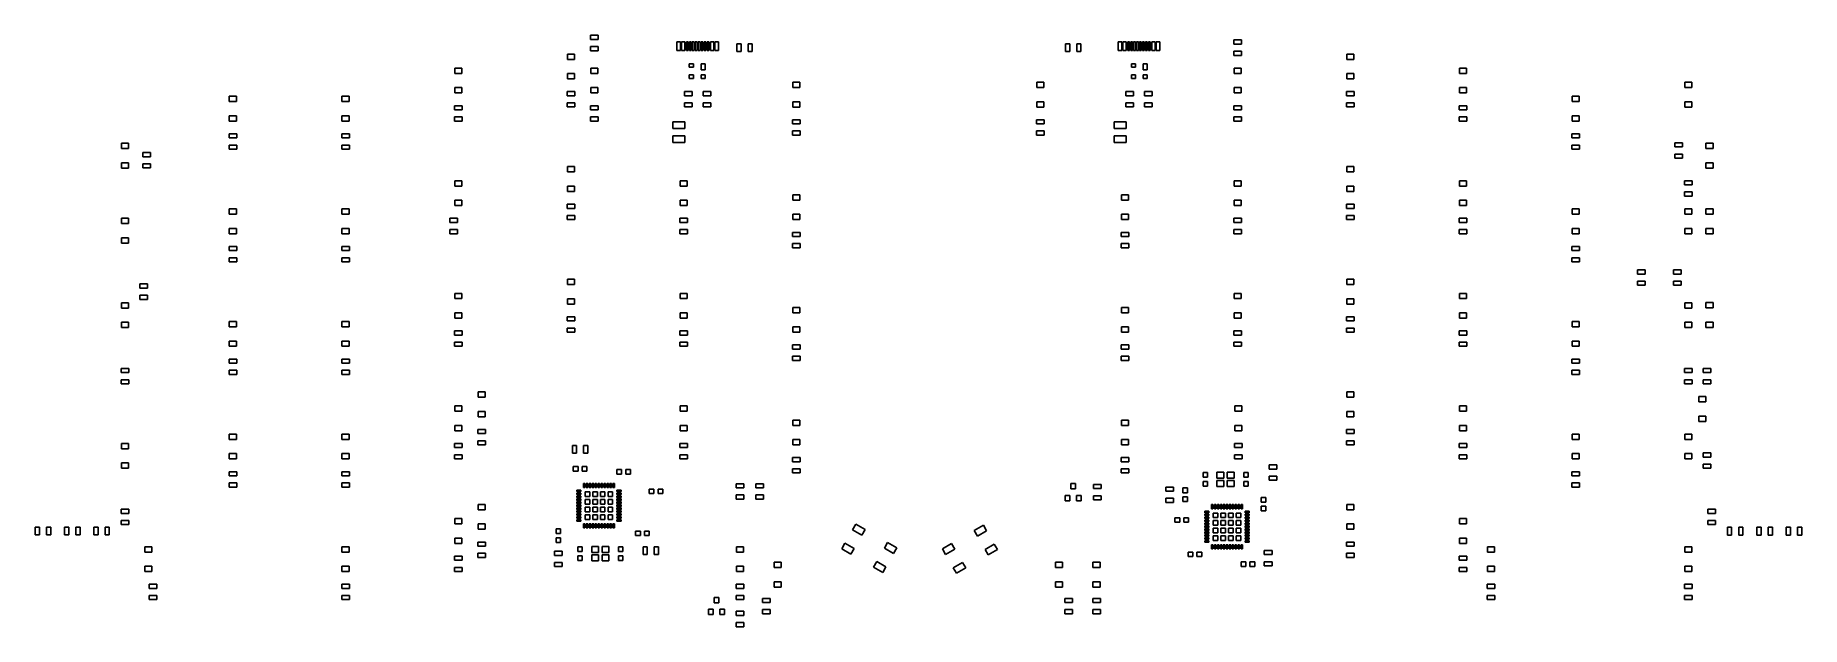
# Model space of a CAD drawing. Extents: x 32 to 331, y -133 to -33.
import ezdxf

# ---------------------------------------------------------------- set-up
doc = ezdxf.new("R2010")
doc.units = 0
doc.header["$MEASUREMENT"] = 0
doc.layers.add('BLACK', color=7, linetype='CONTINUOUS')

msp = doc.modelspace()

# ---------------------------------------------------------------- linework, layer by layer
at = {"layer": 'BLACK', "linetype": 'CONTINUOUS'}
for p, q in [((126.35, -33.5312), (126.35, -32.8312)), ((126.35, -32.8312), (127.65, -32.8312)), ((127.65, -32.8312), (127.65, -33.5312)), ((127.65, -33.5312), (126.35, -33.5312)), ((126.35, -35.4312), (126.35, -34.7312)), ((126.35, -34.7312), (127.65, -34.7312)), ((127.65, -35.4312), (126.35, -35.4312)), ((127.65, -34.7312), (127.65, -35.4312)), ((140.938, -35.4075), (140.938, -33.9575)), ((140.938, -33.9575), (141.537, -33.9575)), ((141.537, -35.4075), (140.938, -35.4075)), ((141.537, -33.9575), (141.537, -35.4075)), ((141.713, -35.4075), (141.713, -33.9575)), ((141.713, -33.9575), (142.312, -33.9575)), ((142.312, -35.4075), (141.713, -35.4075)), ((142.312, -33.9575), (142.312, -35.4075)), ((142.562, -35.4075), (142.562, -33.9575)), ((142.562, -33.9575), (142.862, -33.9575)), ((142.862, -35.4075), (142.562, -35.4075)), ((142.862, -33.9575), (142.862, -35.4075)), ((143.062, -35.4075), (143.062, -33.9575)), ((143.062, -33.9575), (143.362, -33.9575)), ((143.362, -35.4075), (143.062, -35.4075)), ((143.362, -33.9575), (143.362, -35.4075)), ((143.562, -35.4075), (143.562, -33.9575)), ((143.562, -33.9575), (143.862, -33.9575)), ((143.862, -35.4075), (143.562, -35.4075)), ((143.862, -33.9575), (143.862, -35.4075)), ((144.062, -35.4075), (144.062, -33.9575)), ((144.062, -33.9575), (144.362, -33.9575)), ((144.362, -35.4075), (144.062, -35.4075)), ((144.362, -33.9575), (144.362, -35.4075)), ((144.562, -35.4075), (144.562, -33.9575)), ((144.562, -33.9575), (144.862, -33.9575)), ((144.862, -35.4075), (144.562, -35.4075)), ((144.862, -33.9575), (144.862, -35.4075)), ((145.062, -35.4075), (145.062, -33.9575)), ((145.062, -33.9575), (145.362, -33.9575)), ((145.362, -35.4075), (145.062, -35.4075)), ((145.362, -33.9575), (145.362, -35.4075)), ((145.562, -35.4075), (145.562, -33.9575)), ((145.562, -33.9575), (145.862, -33.9575)), ((145.862, -35.4075), (145.562, -35.4075)), ((145.862, -33.9575), (145.862, -35.4075)), ((146.062, -35.4075), (146.062, -33.9575)), ((146.062, -33.9575), (146.362, -33.9575)), ((146.362, -35.4075), (146.062, -35.4075)), ((146.362, -33.9575), (146.362, -35.4075)), ((146.612, -35.4075), (146.612, -33.9575)), ((146.612, -33.9575), (147.213, -33.9575)), ((147.213, -35.4075), (146.612, -35.4075)), ((147.213, -33.9575), (147.213, -35.4075)), ((147.387, -35.4075), (147.387, -33.9575)), ((147.387, -33.9575), (147.987, -33.9575)), ((147.987, -35.4075), (147.387, -35.4075)), ((147.987, -33.9575), (147.987, -35.4075)), ((151.1, -35.575), (151.1, -34.275)), ((151.1, -34.275), (151.8, -34.275)), ((151.8, -35.575), (151.1, -35.575)), ((151.8, -34.275), (151.8, -35.575)), ((153, -35.575), (153, -34.275)), ((153, -34.275), (153.7, -34.275)), ((153.7, -35.575), (153, -35.575)), ((153.7, -34.275), (153.7, -35.575)), ((206.662, -35.575), (206.662, -34.275)), ((206.662, -34.275), (207.362, -34.275)), ((207.362, -35.575), (206.662, -35.575)), ((207.362, -34.275), (207.362, -35.575)), ((208.562, -35.575), (208.562, -34.275)), ((208.562, -34.275), (209.262, -34.275)), ((209.262, -35.575), (208.562, -35.575)), ((209.262, -34.275), (209.262, -35.575)), ((215.55, -35.4075), (215.55, -33.9575)), ((215.55, -33.9575), (216.15, -33.9575)), ((216.15, -35.4075), (215.55, -35.4075)), ((216.15, -33.9575), (216.15, -35.4075)), ((216.325, -35.4075), (216.325, -33.9575)), ((216.325, -33.9575), (216.925, -33.9575)), ((216.925, -35.4075), (216.325, -35.4075)), ((216.925, -33.9575), (216.925, -35.4075)), ((217.175, -35.4075), (217.175, -33.9575)), ((217.175, -33.9575), (217.475, -33.9575)), ((217.475, -35.4075), (217.175, -35.4075)), ((217.475, -33.9575), (217.475, -35.4075)), ((217.675, -35.4075), (217.675, -33.9575)), ((217.675, -33.9575), (217.975, -33.9575)), ((217.975, -35.4075), (217.675, -35.4075)), ((217.975, -33.9575), (217.975, -35.4075)), ((218.175, -35.4075), (218.175, -33.9575)), ((218.175, -33.9575), (218.475, -33.9575)), ((218.475, -35.4075), (218.175, -35.4075)), ((218.475, -33.9575), (218.475, -35.4075)), ((218.675, -35.4075), (218.675, -33.9575)), ((218.675, -33.9575), (218.975, -33.9575)), ((218.975, -35.4075), (218.675, -35.4075)), ((218.975, -33.9575), (218.975, -35.4075)), ((219.175, -35.4075), (219.175, -33.9575)), ((219.175, -33.9575), (219.475, -33.9575)), ((219.475, -35.4075), (219.175, -35.4075)), ((219.475, -33.9575), (219.475, -35.4075)), ((219.675, -35.4075), (219.675, -33.9575)), ((219.675, -33.9575), (219.975, -33.9575)), ((219.975, -35.4075), (219.675, -35.4075)), ((219.975, -33.9575), (219.975, -35.4075)), ((220.175, -35.4075), (220.175, -33.9575)), ((220.175, -33.9575), (220.475, -33.9575)), ((220.475, -35.4075), (220.175, -35.4075)), ((220.475, -33.9575), (220.475, -35.4075)), ((220.675, -35.4075), (220.675, -33.9575)), ((220.675, -33.9575), (220.975, -33.9575)), ((220.975, -35.4075), (220.675, -35.4075)), ((220.975, -33.9575), (220.975, -35.4075)), ((221.225, -35.4075), (221.225, -33.9575)), ((221.225, -33.9575), (221.825, -33.9575)), ((221.825, -35.4075), (221.225, -35.4075)), ((221.825, -33.9575), (221.825, -35.4075)), ((222, -35.4075), (222, -33.9575)), ((222, -33.9575), (222.6, -33.9575)), ((222.6, -35.4075), (222, -35.4075)), ((222.6, -33.9575), (222.6, -35.4075)), ((235.094, -34.325), (235.094, -33.625)), ((235.094, -33.625), (236.394, -33.625)), ((236.394, -34.325), (235.094, -34.325)), ((235.094, -36.225), (235.094, -35.525)), ((235.094, -35.525), (236.394, -35.525)), ((236.394, -33.625), (236.394, -34.325)), ((236.394, -35.525), (236.394, -36.225)), ((103.381, -39.2812), (103.381, -38.3813)), ((103.381, -38.3813), (104.581, -38.3813)), ((104.581, -38.3813), (104.581, -39.2812)), ((122.431, -36.9), (122.431, -36)), ((122.431, -36), (123.631, -36)), ((123.631, -36.9), (122.431, -36.9)), ((123.631, -36), (123.631, -36.9)), ((126.4, -39.2812), (126.4, -38.3813)), ((126.4, -38.3813), (127.6, -38.3813)), ((127.6, -38.3813), (127.6, -39.2812)), ((143.049, -38.2437), (143.049, -37.6437)), ((143.049, -37.6437), (143.749, -37.6437)), ((143.749, -38.2437), (143.049, -38.2437)), ((143.749, -37.6437), (143.749, -38.2437)), ((145.049, -38.6437), (145.049, -37.6437)), ((145.049, -37.6437), (145.749, -37.6437)), ((145.749, -38.6437), (145.049, -38.6437)), ((145.749, -37.6437), (145.749, -38.6437)), ((217.788, -38.2437), (217.788, -37.6437)), ((217.788, -37.6437), (218.488, -37.6437)), ((218.488, -38.2437), (217.788, -38.2437)), ((218.488, -37.6437), (218.488, -38.2437)), ((219.788, -38.6437), (219.788, -37.6437)), ((219.788, -37.6437), (220.488, -37.6437)), ((220.488, -38.6437), (219.788, -38.6437)), ((220.488, -37.6437), (220.488, -38.6437)), ((236.394, -36.225), (235.094, -36.225)), ((235.144, -39.2812), (235.144, -38.3813)), ((235.144, -38.3813), (236.344, -38.3813)), ((236.344, -38.3813), (236.344, -39.2812)), ((254.194, -36.9), (254.194, -36)), ((254.194, -36), (255.394, -36)), ((255.394, -36.9), (254.194, -36.9)), ((255.394, -36), (255.394, -36.9)), ((273.244, -39.2812), (273.244, -38.3813)), ((273.244, -38.3813), (274.444, -38.3813)), ((274.444, -38.3813), (274.444, -39.2812)), ((104.581, -39.2812), (103.381, -39.2812)), ((103.381, -42.5812), (103.381, -41.6812)), ((103.381, -41.6812), (104.581, -41.6812)), ((104.581, -41.6812), (104.581, -42.5812)), ((122.431, -40.2), (122.431, -39.3)), ((122.431, -39.3), (123.631, -39.3)), ((123.631, -40.2), (122.431, -40.2)), ((123.631, -39.3), (123.631, -40.2)), ((127.6, -39.2812), (126.4, -39.2812)), ((126.4, -42.5812), (126.4, -41.6812)), ((126.4, -41.6812), (127.6, -41.6812)), ((127.6, -41.6812), (127.6, -42.5812)), ((143.049, -40.1437), (143.049, -39.5437)), ((143.049, -39.5437), (143.749, -39.5437)), ((143.749, -40.1437), (143.049, -40.1437)), ((143.749, -39.5437), (143.749, -40.1437)), ((145.049, -40.1437), (145.049, -39.5437)), ((145.049, -39.5437), (145.749, -39.5437)), ((145.749, -40.1437), (145.049, -40.1437)), ((145.749, -39.5437), (145.749, -40.1437)), ((160.531, -41.6625), (160.531, -40.7625)), ((160.531, -40.7625), (161.731, -40.7625)), ((161.731, -41.6625), (160.531, -41.6625)), ((161.731, -40.7625), (161.731, -41.6625)), ((201.806, -41.6625), (201.806, -40.7625)), ((201.806, -40.7625), (203.006, -40.7625)), ((203.006, -41.6625), (201.806, -41.6625)), ((203.006, -40.7625), (203.006, -41.6625)), ((217.788, -40.1437), (217.788, -39.5437)), ((217.788, -39.5437), (218.488, -39.5437)), ((218.488, -40.1437), (217.788, -40.1437)), ((218.488, -39.5437), (218.488, -40.1437)), ((219.788, -40.1437), (219.788, -39.5437)), ((219.788, -39.5437), (220.488, -39.5437)), ((220.488, -40.1437), (219.788, -40.1437)), ((220.488, -39.5437), (220.488, -40.1437)), ((236.344, -39.2812), (235.144, -39.2812)), ((235.144, -42.5812), (235.144, -41.6812)), ((235.144, -41.6812), (236.344, -41.6812)), ((236.344, -41.6812), (236.344, -42.5812)), ((254.194, -40.2), (254.194, -39.3)), ((254.194, -39.3), (255.394, -39.3)), ((255.394, -40.2), (254.194, -40.2)), ((255.394, -39.3), (255.394, -40.2)), ((274.444, -39.2812), (273.244, -39.2812)), ((273.244, -42.5812), (273.244, -41.6812)), ((273.244, -41.6812), (274.444, -41.6812)), ((274.444, -41.6812), (274.444, -42.5812)), ((311.344, -41.6625), (311.344, -40.7625)), ((311.344, -40.7625), (312.544, -40.7625)), ((312.544, -41.6625), (311.344, -41.6625)), ((312.544, -40.7625), (312.544, -41.6625)), ((65.2812, -44.0437), (65.2812, -43.1437)), ((65.2812, -43.1437), (66.4813, -43.1437)), ((66.4813, -44.0437), (65.2812, -44.0437)), ((66.4813, -43.1437), (66.4813, -44.0437)), ((84.3312, -44.0437), (84.3312, -43.1437)), ((84.3312, -43.1437), (85.5312, -43.1437)), ((85.5312, -44.0437), (84.3312, -44.0437)), ((85.5312, -43.1437), (85.5312, -44.0437)), ((103.331, -45.4375), (103.331, -44.7375)), ((103.331, -44.7375), (104.631, -44.7375)), ((104.581, -42.5812), (103.381, -42.5812)), ((104.631, -44.7375), (104.631, -45.4375)), ((122.381, -43.0562), (122.381, -42.3562)), ((122.381, -42.3562), (123.681, -42.3562)), ((123.681, -43.0562), (122.381, -43.0562)), ((122.381, -44.9562), (122.381, -44.2563)), ((122.381, -44.2563), (123.681, -44.2563)), ((123.681, -42.3562), (123.681, -43.0562)), ((123.681, -44.2563), (123.681, -44.9562)), ((126.35, -45.4375), (126.35, -44.7375)), ((126.35, -44.7375), (127.65, -44.7375)), ((127.6, -42.5812), (126.4, -42.5812)), ((127.65, -44.7375), (127.65, -45.4375)), ((142.225, -43.0562), (142.225, -42.3562)), ((142.225, -42.3562), (143.525, -42.3562)), ((143.525, -43.0562), (142.225, -43.0562)), ((142.225, -44.9562), (142.225, -44.2563)), ((142.225, -44.2563), (143.525, -44.2563)), ((143.525, -42.3562), (143.525, -43.0562)), ((143.525, -44.2563), (143.525, -44.9562)), ((145.4, -43.0562), (145.4, -42.3562)), ((145.4, -42.3562), (146.7, -42.3562)), ((146.7, -43.0562), (145.4, -43.0562)), ((145.4, -44.9562), (145.4, -44.2563)), ((145.4, -44.2563), (146.7, -44.2563)), ((146.7, -42.3562), (146.7, -43.0562)), ((146.7, -44.2563), (146.7, -44.9562)), ((160.531, -44.9625), (160.531, -44.0625)), ((160.531, -44.0625), (161.731, -44.0625)), ((161.731, -44.0625), (161.731, -44.9625)), ((201.806, -44.9625), (201.806, -44.0625)), ((201.806, -44.0625), (203.006, -44.0625)), ((203.006, -44.0625), (203.006, -44.9625)), ((216.837, -43.0562), (216.837, -42.3562)), ((216.837, -42.3562), (218.137, -42.3562)), ((218.137, -43.0562), (216.837, -43.0562)), ((216.837, -44.9562), (216.837, -44.2563)), ((216.837, -44.2563), (218.137, -44.2563)), ((218.137, -42.3562), (218.137, -43.0562)), ((218.137, -44.2563), (218.137, -44.9562)), ((220.012, -43.0562), (220.012, -42.3562)), ((220.012, -42.3562), (221.312, -42.3562)), ((221.312, -43.0562), (220.012, -43.0562)), ((220.012, -44.9562), (220.012, -44.2563)), ((220.012, -44.2563), (221.312, -44.2563)), ((221.312, -42.3562), (221.312, -43.0562)), ((221.312, -44.2563), (221.312, -44.9562)), ((235.094, -45.4375), (235.094, -44.7375)), ((235.094, -44.7375), (236.394, -44.7375)), ((236.344, -42.5812), (235.144, -42.5812)), ((236.394, -44.7375), (236.394, -45.4375)), ((254.144, -43.0562), (254.144, -42.3562)), ((254.144, -42.3562), (255.444, -42.3562)), ((255.444, -43.0562), (254.144, -43.0562)), ((254.144, -44.9562), (254.144, -44.2563)), ((254.144, -44.2563), (255.444, -44.2563)), ((255.444, -42.3562), (255.444, -43.0562)), ((255.444, -44.2563), (255.444, -44.9562)), ((273.194, -45.4375), (273.194, -44.7375)), ((273.194, -44.7375), (274.494, -44.7375)), ((274.444, -42.5812), (273.244, -42.5812)), ((274.494, -44.7375), (274.494, -45.4375)), ((292.294, -44.0437), (292.294, -43.1437)), ((292.294, -43.1437), (293.494, -43.1437)), ((293.494, -44.0437), (292.294, -44.0437)), ((293.494, -43.1437), (293.494, -44.0437)), ((311.344, -44.9625), (311.344, -44.0625)), ((311.344, -44.0625), (312.544, -44.0625)), ((312.544, -44.0625), (312.544, -44.9625)), ((65.2812, -47.3438), (65.2812, -46.4438)), ((65.2812, -46.4438), (66.4813, -46.4438)), ((66.4813, -47.3438), (65.2812, -47.3438)), ((66.4813, -46.4438), (66.4813, -47.3438)), ((84.3312, -47.3438), (84.3312, -46.4438)), ((84.3312, -46.4438), (85.5312, -46.4438)), ((85.5312, -47.3438), (84.3312, -47.3438)), ((85.5312, -46.4438), (85.5312, -47.3438)), ((104.631, -45.4375), (103.331, -45.4375)), ((103.331, -47.3375), (103.331, -46.6375)), ((103.331, -46.6375), (104.631, -46.6375)), ((104.631, -47.3375), (103.331, -47.3375)), ((104.631, -46.6375), (104.631, -47.3375)), ((123.681, -44.9562), (122.381, -44.9562)), ((127.65, -45.4375), (126.35, -45.4375)), ((126.35, -47.3375), (126.35, -46.6375)), ((126.35, -46.6375), (127.65, -46.6375)), ((127.65, -47.3375), (126.35, -47.3375)), ((127.65, -46.6375), (127.65, -47.3375)), ((140.272, -48.5825), (140.272, -47.4425)), ((140.272, -47.4425), (142.302, -47.4425)), ((143.525, -44.9562), (142.225, -44.9562)), ((142.302, -47.4425), (142.302, -48.5825)), ((146.7, -44.9562), (145.4, -44.9562)), ((160.481, -47.8187), (160.481, -47.1187)), ((160.481, -47.1187), (161.781, -47.1187)), ((161.731, -44.9625), (160.531, -44.9625)), ((161.781, -47.1187), (161.781, -47.8187)), ((201.756, -47.8187), (201.756, -47.1187)), ((201.756, -47.1187), (203.056, -47.1187)), ((203.006, -44.9625), (201.806, -44.9625)), ((203.056, -47.1187), (203.056, -47.8187)), ((214.885, -48.5825), (214.885, -47.4425)), ((214.885, -47.4425), (216.915, -47.4425)), ((218.137, -44.9562), (216.837, -44.9562)), ((216.915, -47.4425), (216.915, -48.5825)), ((221.312, -44.9562), (220.012, -44.9562)), ((236.394, -45.4375), (235.094, -45.4375)), ((235.094, -47.3375), (235.094, -46.6375)), ((235.094, -46.6375), (236.394, -46.6375)), ((236.394, -47.3375), (235.094, -47.3375)), ((236.394, -46.6375), (236.394, -47.3375)), ((255.444, -44.9562), (254.144, -44.9562)), ((274.494, -45.4375), (273.194, -45.4375)), ((273.194, -47.3375), (273.194, -46.6375)), ((273.194, -46.6375), (274.494, -46.6375)), ((274.494, -47.3375), (273.194, -47.3375)), ((274.494, -46.6375), (274.494, -47.3375)), ((292.294, -47.3438), (292.294, -46.4438)), ((292.294, -46.4438), (293.494, -46.4438)), ((293.494, -47.3438), (292.294, -47.3438)), ((293.494, -46.4438), (293.494, -47.3438)), ((312.544, -44.9625), (311.344, -44.9625)), ((65.2313, -50.2), (65.2313, -49.5)), ((65.2313, -49.5), (66.5312, -49.5)), ((66.5312, -50.2), (65.2313, -50.2)), ((66.5312, -49.5), (66.5312, -50.2)), ((84.2812, -50.2), (84.2812, -49.5)), ((84.2812, -49.5), (85.5812, -49.5)), ((85.5812, -50.2), (84.2812, -50.2)), ((85.5812, -49.5), (85.5812, -50.2)), ((142.302, -48.5825), (140.272, -48.5825)), ((140.272, -50.9825), (140.272, -49.8425)), ((140.272, -49.8425), (142.302, -49.8425)), ((142.302, -49.8425), (142.302, -50.9825)), ((161.781, -47.8187), (160.481, -47.8187)), ((160.481, -49.7188), (160.481, -49.0187)), ((160.481, -49.0187), (161.781, -49.0187)), ((161.781, -49.7188), (160.481, -49.7188)), ((161.781, -49.0187), (161.781, -49.7188)), ((203.056, -47.8187), (201.756, -47.8187)), ((201.756, -49.7188), (201.756, -49.0187)), ((201.756, -49.0187), (203.056, -49.0187)), ((203.056, -49.7188), (201.756, -49.7188)), ((203.056, -49.0187), (203.056, -49.7188)), ((216.915, -48.5825), (214.885, -48.5825)), ((214.885, -50.9825), (214.885, -49.8425)), ((214.885, -49.8425), (216.915, -49.8425)), ((216.915, -49.8425), (216.915, -50.9825)), ((292.244, -50.2), (292.244, -49.5)), ((292.244, -49.5), (293.544, -49.5)), ((293.544, -50.2), (292.244, -50.2)), ((293.544, -49.5), (293.544, -50.2)), ((47.025, -51.9812), (47.025, -51.0812)), ((47.025, -51.0812), (48.225, -51.0812)), ((48.225, -51.9812), (47.025, -51.9812)), ((48.225, -51.0812), (48.225, -51.9812)), ((50.658, -53.375), (50.658, -52.675)), ((50.658, -52.675), (51.958, -52.675)), ((51.958, -53.375), (50.658, -53.375)), ((51.958, -52.675), (51.958, -53.375)), ((65.2313, -52.1), (65.2313, -51.4)), ((65.2313, -51.4), (66.5312, -51.4)), ((66.5312, -52.1), (65.2313, -52.1)), ((66.5312, -51.4), (66.5312, -52.1)), ((84.2812, -52.1), (84.2812, -51.4)), ((84.2812, -51.4), (85.5812, -51.4)), ((85.5812, -52.1), (84.2812, -52.1)), ((85.5812, -51.4), (85.5812, -52.1)), ((142.302, -50.9825), (140.272, -50.9825)), ((216.915, -50.9825), (214.885, -50.9825)), ((292.244, -52.1), (292.244, -51.4)), ((292.244, -51.4), (293.544, -51.4)), ((293.544, -52.1), (292.244, -52.1)), ((293.544, -51.4), (293.544, -52.1)), ((309.674, -51.724), (309.674, -51.024)), ((309.674, -51.024), (310.974, -51.024)), ((310.974, -51.724), (309.674, -51.724)), ((309.674, -53.624), (309.674, -52.924)), ((309.674, -52.924), (310.974, -52.924)), ((310.974, -53.624), (309.674, -53.624)), ((310.974, -51.024), (310.974, -51.724)), ((310.974, -52.924), (310.974, -53.624)), ((314.931, -51.9812), (314.931, -51.0812)), ((314.931, -51.0812), (316.131, -51.0812)), ((316.131, -51.9812), (314.931, -51.9812)), ((316.131, -51.0812), (316.131, -51.9812)), ((47.025, -55.2812), (47.025, -54.3812)), ((47.025, -54.3812), (48.225, -54.3812)), ((48.225, -55.2812), (47.025, -55.2812)), ((48.225, -54.3812), (48.225, -55.2812)), ((50.658, -55.275), (50.658, -54.575)), ((50.658, -54.575), (51.958, -54.575)), ((51.958, -55.275), (50.658, -55.275)), ((51.958, -54.575), (51.958, -55.275)), ((122.431, -55.95), (122.431, -55.05)), ((122.431, -55.05), (123.631, -55.05)), ((123.631, -55.95), (122.431, -55.95)), ((123.631, -55.05), (123.631, -55.95)), ((254.194, -55.95), (254.194, -55.05)), ((254.194, -55.05), (255.394, -55.05)), ((255.394, -55.95), (254.194, -55.95)), ((255.394, -55.05), (255.394, -55.95)), ((314.931, -55.2812), (314.931, -54.3812)), ((314.931, -54.3812), (316.131, -54.3812)), ((316.131, -55.2812), (314.931, -55.2812)), ((316.131, -54.3812), (316.131, -55.2812)), ((103.381, -58.3312), (103.381, -57.4312)), ((103.381, -57.4312), (104.581, -57.4312)), ((104.581, -58.3312), (103.381, -58.3312)), ((104.581, -57.4312), (104.581, -58.3312)), ((122.431, -59.25), (122.431, -58.35)), ((122.431, -58.35), (123.631, -58.35)), ((123.631, -59.25), (122.431, -59.25)), ((123.631, -58.35), (123.631, -59.25)), ((141.481, -58.3312), (141.481, -57.4312)), ((141.481, -57.4312), (142.681, -57.4312)), ((142.681, -58.3312), (141.481, -58.3312)), ((142.681, -57.4312), (142.681, -58.3312)), ((235.144, -58.3312), (235.144, -57.4312)), ((235.144, -57.4312), (236.344, -57.4312)), ((236.344, -58.3312), (235.144, -58.3312)), ((236.344, -57.4312), (236.344, -58.3312)), ((254.194, -59.25), (254.194, -58.35)), ((254.194, -58.35), (255.394, -58.35)), ((255.394, -59.25), (254.194, -59.25)), ((255.394, -58.35), (255.394, -59.25)), ((273.244, -58.3312), (273.244, -57.4312)), ((273.244, -57.4312), (274.444, -57.4312)), ((274.444, -58.3312), (273.244, -58.3312)), ((274.444, -57.4312), (274.444, -58.3312)), ((311.294, -58.1375), (311.294, -57.4375)), ((311.294, -57.4375), (312.594, -57.4375)), ((312.594, -58.1375), (311.294, -58.1375)), ((311.294, -60.0375), (311.294, -59.3375)), ((311.294, -59.3375), (312.594, -59.3375)), ((312.594, -57.4375), (312.594, -58.1375)), ((312.594, -59.3375), (312.594, -60.0375)), ((65.2812, -63.0938), (65.2812, -62.1937)), ((65.2812, -62.1937), (66.4813, -62.1937)), ((66.4813, -62.1937), (66.4813, -63.0938)), ((84.3312, -63.0938), (84.3312, -62.1937)), ((84.3312, -62.1937), (85.5312, -62.1937)), ((85.5312, -62.1937), (85.5312, -63.0938)), ((103.381, -61.6312), (103.381, -60.7312)), ((103.381, -60.7312), (104.581, -60.7312)), ((104.581, -61.6312), (103.381, -61.6312)), ((104.581, -60.7312), (104.581, -61.6312)), ((122.381, -62.1062), (122.381, -61.4062)), ((122.381, -61.4062), (123.681, -61.4062)), ((123.681, -62.1062), (122.381, -62.1062)), ((123.681, -61.4062), (123.681, -62.1062)), ((141.481, -61.6312), (141.481, -60.7312)), ((141.481, -60.7312), (142.681, -60.7312)), ((142.681, -61.6312), (141.481, -61.6312)), ((142.681, -60.7312), (142.681, -61.6312)), ((160.531, -60.7125), (160.531, -59.8125)), ((160.531, -59.8125), (161.731, -59.8125)), ((161.731, -60.7125), (160.531, -60.7125)), ((161.731, -59.8125), (161.731, -60.7125)), ((216.094, -60.7125), (216.094, -59.8125)), ((216.094, -59.8125), (217.294, -59.8125)), ((217.294, -60.7125), (216.094, -60.7125)), ((217.294, -59.8125), (217.294, -60.7125)), ((235.144, -61.6312), (235.144, -60.7312)), ((235.144, -60.7312), (236.344, -60.7312)), ((236.344, -61.6312), (235.144, -61.6312)), ((236.344, -60.7312), (236.344, -61.6312)), ((254.144, -62.1062), (254.144, -61.4062)), ((254.144, -61.4062), (255.444, -61.4062)), ((255.444, -62.1062), (254.144, -62.1062)), ((255.444, -61.4062), (255.444, -62.1062)), ((273.244, -61.6312), (273.244, -60.7312)), ((273.244, -60.7312), (274.444, -60.7312)), ((274.444, -61.6312), (273.244, -61.6312)), ((274.444, -60.7312), (274.444, -61.6312)), ((292.294, -63.0938), (292.294, -62.1937)), ((292.294, -62.1937), (293.494, -62.1937)), ((293.494, -62.1937), (293.494, -63.0938)), ((312.594, -60.0375), (311.294, -60.0375)), ((311.344, -63.0938), (311.344, -62.1937)), ((311.344, -62.1937), (312.544, -62.1937)), ((312.544, -62.1937), (312.544, -63.0938)), ((314.931, -63.0938), (314.931, -62.1937)), ((314.931, -62.1937), (316.131, -62.1937)), ((316.131, -62.1937), (316.131, -63.0938)), ((47.025, -64.6812), (47.025, -63.7812)), ((47.025, -63.7812), (48.225, -63.7812)), ((48.225, -64.6812), (47.025, -64.6812)), ((48.225, -63.7812), (48.225, -64.6812)), ((66.4813, -63.0938), (65.2812, -63.0938)), ((65.2812, -66.3937), (65.2812, -65.4937)), ((65.2812, -65.4937), (66.4813, -65.4937)), ((66.4813, -65.4937), (66.4813, -66.3937)), ((85.5312, -63.0938), (84.3312, -63.0938)), ((84.3312, -66.3937), (84.3312, -65.4937)), ((84.3312, -65.4937), (85.5312, -65.4937)), ((85.5312, -65.4937), (85.5312, -66.3937)), ((102.537, -64.4875), (102.537, -63.7875)), ((102.537, -63.7875), (103.837, -63.7875)), ((103.837, -64.4875), (102.537, -64.4875)), ((102.537, -66.3875), (102.537, -65.6875)), ((102.537, -65.6875), (103.837, -65.6875)), ((103.837, -63.7875), (103.837, -64.4875)), ((103.837, -65.6875), (103.837, -66.3875)), ((122.381, -64.0062), (122.381, -63.3062)), ((122.381, -63.3062), (123.681, -63.3062)), ((123.681, -64.0062), (122.381, -64.0062)), ((123.681, -63.3062), (123.681, -64.0062)), ((141.431, -64.4875), (141.431, -63.7875)), ((141.431, -63.7875), (142.731, -63.7875)), ((142.731, -64.4875), (141.431, -64.4875)), ((141.431, -66.3875), (141.431, -65.6875)), ((141.431, -65.6875), (142.731, -65.6875)), ((142.731, -63.7875), (142.731, -64.4875)), ((142.731, -65.6875), (142.731, -66.3875)), ((160.531, -64.0125), (160.531, -63.1125)), ((160.531, -63.1125), (161.731, -63.1125)), ((161.731, -64.0125), (160.531, -64.0125)), ((161.731, -63.1125), (161.731, -64.0125)), ((216.094, -64.0125), (216.094, -63.1125)), ((216.094, -63.1125), (217.294, -63.1125)), ((217.294, -64.0125), (216.094, -64.0125)), ((217.294, -63.1125), (217.294, -64.0125)), ((235.094, -64.4875), (235.094, -63.7875)), ((235.094, -63.7875), (236.394, -63.7875)), ((236.394, -64.4875), (235.094, -64.4875)), ((235.094, -66.3875), (235.094, -65.6875)), ((235.094, -65.6875), (236.394, -65.6875)), ((236.394, -63.7875), (236.394, -64.4875)), ((236.394, -65.6875), (236.394, -66.3875)), ((254.144, -64.0062), (254.144, -63.3062)), ((254.144, -63.3062), (255.444, -63.3062)), ((255.444, -64.0062), (254.144, -64.0062)), ((255.444, -63.3062), (255.444, -64.0062)), ((273.194, -64.4875), (273.194, -63.7875)), ((273.194, -63.7875), (274.494, -63.7875)), ((274.494, -64.4875), (273.194, -64.4875)), ((273.194, -66.3875), (273.194, -65.6875)), ((273.194, -65.6875), (274.494, -65.6875)), ((274.494, -63.7875), (274.494, -64.4875)), ((274.494, -65.6875), (274.494, -66.3875)), ((293.494, -63.0938), (292.294, -63.0938)), ((292.294, -66.3937), (292.294, -65.4937)), ((292.294, -65.4937), (293.494, -65.4937)), ((293.494, -65.4937), (293.494, -66.3937)), ((312.544, -63.0938), (311.344, -63.0938)), ((311.344, -66.3937), (311.344, -65.4937)), ((311.344, -65.4937), (312.544, -65.4937)), ((312.544, -65.4937), (312.544, -66.3937)), ((316.131, -63.0938), (314.931, -63.0938)), ((314.931, -66.3937), (314.931, -65.4937)), ((314.931, -65.4937), (316.131, -65.4937)), ((316.131, -65.4937), (316.131, -66.3937)), ((47.025, -67.9813), (47.025, -67.0812)), ((47.025, -67.0812), (48.225, -67.0812)), ((48.225, -67.9813), (47.025, -67.9813)), ((48.225, -67.0812), (48.225, -67.9813)), ((65.2313, -69.25), (65.2313, -68.55)), ((65.2313, -68.55), (66.5312, -68.55)), ((66.4813, -66.3937), (65.2812, -66.3937)), ((66.5312, -68.55), (66.5312, -69.25)), ((84.2812, -69.25), (84.2812, -68.55)), ((84.2812, -68.55), (85.5812, -68.55)), ((85.5312, -66.3937), (84.3312, -66.3937)), ((85.5812, -68.55), (85.5812, -69.25)), ((103.837, -66.3875), (102.537, -66.3875)), ((142.731, -66.3875), (141.431, -66.3875)), ((160.481, -66.8687), (160.481, -66.1688)), ((160.481, -66.1688), (161.781, -66.1688)), ((161.781, -66.8687), (160.481, -66.8687)), ((160.481, -68.7687), (160.481, -68.0687)), ((160.481, -68.0687), (161.781, -68.0687)), ((161.781, -66.1688), (161.781, -66.8687)), ((161.781, -68.0687), (161.781, -68.7687)), ((216.044, -66.8687), (216.044, -66.1688)), ((216.044, -66.1688), (217.344, -66.1688)), ((217.344, -66.8687), (216.044, -66.8687)), ((216.044, -68.7687), (216.044, -68.0687)), ((216.044, -68.0687), (217.344, -68.0687)), ((217.344, -66.1688), (217.344, -66.8687)), ((217.344, -68.0687), (217.344, -68.7687)), ((236.394, -66.3875), (235.094, -66.3875)), ((274.494, -66.3875), (273.194, -66.3875)), ((292.244, -69.25), (292.244, -68.55)), ((292.244, -68.55), (293.544, -68.55)), ((293.494, -66.3937), (292.294, -66.3937)), ((293.544, -68.55), (293.544, -69.25)), ((312.544, -66.3937), (311.344, -66.3937)), ((316.131, -66.3937), (314.931, -66.3937)), ((66.5312, -69.25), (65.2313, -69.25)), ((65.2313, -71.15), (65.2313, -70.45)), ((65.2313, -70.45), (66.5312, -70.45)), ((66.5312, -71.15), (65.2313, -71.15)), ((66.5312, -70.45), (66.5312, -71.15)), ((85.5812, -69.25), (84.2812, -69.25)), ((84.2812, -71.15), (84.2812, -70.45)), ((84.2812, -70.45), (85.5812, -70.45)), ((85.5812, -71.15), (84.2812, -71.15)), ((85.5812, -70.45), (85.5812, -71.15)), ((161.781, -68.7687), (160.481, -68.7687)), ((217.344, -68.7687), (216.044, -68.7687)), ((293.544, -69.25), (292.244, -69.25)), ((292.244, -71.15), (292.244, -70.45)), ((292.244, -70.45), (293.544, -70.45)), ((293.544, -71.15), (292.244, -71.15)), ((293.544, -70.45), (293.544, -71.15)), ((122.431, -75), (122.431, -74.1)), ((122.431, -74.1), (123.631, -74.1)), ((123.631, -74.1), (123.631, -75)), ((254.194, -75), (254.194, -74.1)), ((254.194, -74.1), (255.394, -74.1)), ((255.394, -74.1), (255.394, -75)), ((303.356, -73.2188), (303.356, -72.5187)), ((303.356, -72.5187), (304.656, -72.5187)), ((304.656, -73.2188), (303.356, -73.2188)), ((303.356, -75.1187), (303.356, -74.4188)), ((303.356, -74.4188), (304.656, -74.4188)), ((304.656, -72.5187), (304.656, -73.2188)), ((304.656, -74.4188), (304.656, -75.1187)), ((309.423, -73.2188), (309.423, -72.5187)), ((309.423, -72.5187), (310.723, -72.5187)), ((310.723, -73.2188), (309.423, -73.2188)), ((309.423, -75.1187), (309.423, -74.4188)), ((309.423, -74.4188), (310.723, -74.4188)), ((310.723, -72.5187), (310.723, -73.2188)), ((310.723, -74.4188), (310.723, -75.1187)), ((50.15, -75.6), (50.15, -74.9)), ((50.15, -74.9), (51.45, -74.9)), ((51.45, -75.6), (50.15, -75.6)), ((50.15, -77.5), (50.15, -76.8)), ((50.15, -76.8), (51.45, -76.8)), ((51.45, -77.5), (50.15, -77.5)), ((51.45, -74.9), (51.45, -75.6)), ((51.45, -76.8), (51.45, -77.5)), ((103.381, -77.3812), (103.381, -76.4813)), ((103.381, -76.4813), (104.581, -76.4813)), ((104.581, -77.3812), (103.381, -77.3812)), ((104.581, -76.4813), (104.581, -77.3812)), ((123.631, -75), (122.431, -75)), ((122.431, -78.3), (122.431, -77.4)), ((122.431, -77.4), (123.631, -77.4)), ((123.631, -77.4), (123.631, -78.3)), ((141.481, -77.3812), (141.481, -76.4813)), ((141.481, -76.4813), (142.681, -76.4813)), ((142.681, -77.3812), (141.481, -77.3812)), ((142.681, -76.4813), (142.681, -77.3812)), ((235.144, -77.3812), (235.144, -76.4813)), ((235.144, -76.4813), (236.344, -76.4813)), ((236.344, -77.3812), (235.144, -77.3812)), ((236.344, -76.4813), (236.344, -77.3812)), ((255.394, -75), (254.194, -75)), ((254.194, -78.3), (254.194, -77.4)), ((254.194, -77.4), (255.394, -77.4)), ((255.394, -77.4), (255.394, -78.3)), ((273.244, -77.3812), (273.244, -76.4813)), ((273.244, -76.4813), (274.444, -76.4813)), ((274.444, -77.3812), (273.244, -77.3812)), ((274.444, -76.4813), (274.444, -77.3812)), ((304.656, -75.1187), (303.356, -75.1187)), ((310.723, -75.1187), (309.423, -75.1187)), ((47.025, -78.9688), (47.025, -78.0687)), ((47.025, -78.0687), (48.225, -78.0687)), ((48.225, -78.9688), (47.025, -78.9688)), ((48.225, -78.0687), (48.225, -78.9688)), ((103.381, -80.6812), (103.381, -79.7812)), ((103.381, -79.7812), (104.581, -79.7812)), ((104.581, -79.7812), (104.581, -80.6812)), ((122.381, -81.1562), (122.381, -80.4562)), ((122.381, -80.4562), (123.681, -80.4562)), ((123.631, -78.3), (122.431, -78.3)), ((123.681, -80.4562), (123.681, -81.1562)), ((141.481, -80.6812), (141.481, -79.7812)), ((141.481, -79.7812), (142.681, -79.7812)), ((142.681, -79.7812), (142.681, -80.6812)), ((160.531, -79.7625), (160.531, -78.8625)), ((160.531, -78.8625), (161.731, -78.8625)), ((161.731, -79.7625), (160.531, -79.7625)), ((161.731, -78.8625), (161.731, -79.7625)), ((216.094, -79.7625), (216.094, -78.8625)), ((216.094, -78.8625), (217.294, -78.8625)), ((217.294, -79.7625), (216.094, -79.7625)), ((217.294, -78.8625), (217.294, -79.7625)), ((235.144, -80.6812), (235.144, -79.7812)), ((235.144, -79.7812), (236.344, -79.7812)), ((236.344, -79.7812), (236.344, -80.6812)), ((254.144, -81.1562), (254.144, -80.4562)), ((254.144, -80.4562), (255.444, -80.4562)), ((255.394, -78.3), (254.194, -78.3)), ((255.444, -80.4562), (255.444, -81.1562)), ((273.244, -80.6812), (273.244, -79.7812)), ((273.244, -79.7812), (274.444, -79.7812)), ((274.444, -79.7812), (274.444, -80.6812)), ((311.344, -78.9688), (311.344, -78.0687)), ((311.344, -78.0687), (312.544, -78.0687)), ((312.544, -78.9688), (311.344, -78.9688)), ((312.544, -78.0687), (312.544, -78.9688)), ((314.931, -78.937), (314.931, -78.037)), ((314.931, -78.037), (316.131, -78.037)), ((316.131, -78.937), (314.931, -78.937)), ((316.131, -78.037), (316.131, -78.937)), ((47.025, -82.2687), (47.025, -81.3687)), ((47.025, -81.3687), (48.225, -81.3687)), ((48.225, -82.2687), (47.025, -82.2687)), ((48.225, -81.3687), (48.225, -82.2687)), ((65.2812, -82.1437), (65.2812, -81.2437)), ((65.2812, -81.2437), (66.4813, -81.2437)), ((66.4813, -82.1437), (65.2812, -82.1437)), ((66.4813, -81.2437), (66.4813, -82.1437)), ((84.3312, -82.1437), (84.3312, -81.2437)), ((84.3312, -81.2437), (85.5312, -81.2437)), ((85.5312, -82.1437), (84.3312, -82.1437)), ((85.5312, -81.2437), (85.5312, -82.1437)), ((103.331, -83.5375), (103.331, -82.8375)), ((103.331, -82.8375), (104.631, -82.8375)), ((104.631, -83.5375), (103.331, -83.5375)), ((104.581, -80.6812), (103.381, -80.6812)), ((104.631, -82.8375), (104.631, -83.5375)), ((123.681, -81.1562), (122.381, -81.1562)), ((122.381, -83.0562), (122.381, -82.3563)), ((122.381, -82.3563), (123.681, -82.3563)), ((123.681, -83.0562), (122.381, -83.0562)), ((123.681, -82.3563), (123.681, -83.0562)), ((141.431, -83.5375), (141.431, -82.8375)), ((141.431, -82.8375), (142.731, -82.8375)), ((142.731, -83.5375), (141.431, -83.5375)), ((142.681, -80.6812), (141.481, -80.6812)), ((142.731, -82.8375), (142.731, -83.5375)), ((160.531, -83.0625), (160.531, -82.1625)), ((160.531, -82.1625), (161.731, -82.1625)), ((161.731, -83.0625), (160.531, -83.0625)), ((161.731, -82.1625), (161.731, -83.0625)), ((216.094, -83.0625), (216.094, -82.1625)), ((216.094, -82.1625), (217.294, -82.1625)), ((217.294, -83.0625), (216.094, -83.0625)), ((217.294, -82.1625), (217.294, -83.0625)), ((235.094, -83.5375), (235.094, -82.8375)), ((235.094, -82.8375), (236.394, -82.8375)), ((236.394, -83.5375), (235.094, -83.5375)), ((236.344, -80.6812), (235.144, -80.6812)), ((236.394, -82.8375), (236.394, -83.5375)), ((255.444, -81.1562), (254.144, -81.1562)), ((254.144, -83.0562), (254.144, -82.3563)), ((254.144, -82.3563), (255.444, -82.3563)), ((255.444, -83.0562), (254.144, -83.0562)), ((255.444, -82.3563), (255.444, -83.0562)), ((273.194, -83.5375), (273.194, -82.8375)), ((273.194, -82.8375), (274.494, -82.8375)), ((274.494, -83.5375), (273.194, -83.5375)), ((274.444, -80.6812), (273.244, -80.6812)), ((274.494, -82.8375), (274.494, -83.5375)), ((292.294, -82.1437), (292.294, -81.2437)), ((292.294, -81.2437), (293.494, -81.2437)), ((293.494, -82.1437), (292.294, -82.1437)), ((293.494, -81.2437), (293.494, -82.1437)), ((311.344, -82.2687), (311.344, -81.3687)), ((311.344, -81.3687), (312.544, -81.3687)), ((312.544, -82.2687), (311.344, -82.2687)), ((312.544, -81.3687), (312.544, -82.2687)), ((314.931, -82.237), (314.931, -81.337)), ((314.931, -81.337), (316.131, -81.337)), ((316.131, -82.237), (314.931, -82.237)), ((316.131, -81.337), (316.131, -82.237)), ((65.2812, -85.4437), (65.2812, -84.5438)), ((65.2812, -84.5438), (66.4813, -84.5438)), ((66.4813, -85.4437), (65.2812, -85.4437)), ((66.4813, -84.5438), (66.4813, -85.4437)), ((84.3312, -85.4437), (84.3312, -84.5438)), ((84.3312, -84.5438), (85.5312, -84.5438)), ((85.5312, -85.4437), (84.3312, -85.4437)), ((85.5312, -84.5438), (85.5312, -85.4437)), ((103.331, -85.4375), (103.331, -84.7375)), ((103.331, -84.7375), (104.631, -84.7375)), ((104.631, -85.4375), (103.331, -85.4375)), ((104.631, -84.7375), (104.631, -85.4375)), ((141.431, -85.4375), (141.431, -84.7375)), ((141.431, -84.7375), (142.731, -84.7375)), ((142.731, -85.4375), (141.431, -85.4375)), ((142.731, -84.7375), (142.731, -85.4375)), ((160.481, -85.9188), (160.481, -85.2188)), ((160.481, -85.2188), (161.781, -85.2188)), ((161.781, -85.9188), (160.481, -85.9188)), ((161.781, -85.2188), (161.781, -85.9188)), ((216.044, -85.9188), (216.044, -85.2188)), ((216.044, -85.2188), (217.344, -85.2188)), ((217.344, -85.9188), (216.044, -85.9188)), ((217.344, -85.2188), (217.344, -85.9188)), ((235.094, -85.4375), (235.094, -84.7375)), ((235.094, -84.7375), (236.394, -84.7375)), ((236.394, -85.4375), (235.094, -85.4375)), ((236.394, -84.7375), (236.394, -85.4375)), ((273.194, -85.4375), (273.194, -84.7375)), ((273.194, -84.7375), (274.494, -84.7375)), ((274.494, -85.4375), (273.194, -85.4375)), ((274.494, -84.7375), (274.494, -85.4375)), ((292.294, -85.4437), (292.294, -84.5438)), ((292.294, -84.5438), (293.494, -84.5438)), ((293.494, -85.4437), (292.294, -85.4437)), ((293.494, -84.5438), (293.494, -85.4437)), ((46.975, -89.8875), (46.975, -89.1875)), ((46.975, -89.1875), (48.275, -89.1875)), ((48.275, -89.1875), (48.275, -89.8875)), ((65.2313, -88.3), (65.2313, -87.6)), ((65.2313, -87.6), (66.5312, -87.6)), ((66.5312, -88.3), (65.2313, -88.3)), ((65.2313, -90.2), (65.2313, -89.5)), ((65.2313, -89.5), (66.5312, -89.5)), ((66.5312, -87.6), (66.5312, -88.3)), ((66.5312, -89.5), (66.5312, -90.2)), ((84.2812, -88.3), (84.2812, -87.6)), ((84.2812, -87.6), (85.5812, -87.6)), ((85.5812, -88.3), (84.2812, -88.3)), ((84.2812, -90.2), (84.2812, -89.5)), ((84.2812, -89.5), (85.5812, -89.5)), ((85.5812, -87.6), (85.5812, -88.3)), ((85.5812, -89.5), (85.5812, -90.2)), ((160.481, -87.8187), (160.481, -87.1187)), ((160.481, -87.1187), (161.781, -87.1187)), ((161.781, -87.8187), (160.481, -87.8187)), ((161.781, -87.1187), (161.781, -87.8187)), ((216.044, -87.8187), (216.044, -87.1187)), ((216.044, -87.1187), (217.344, -87.1187)), ((217.344, -87.8187), (216.044, -87.8187)), ((217.344, -87.1187), (217.344, -87.8187)), ((292.244, -88.3), (292.244, -87.6)), ((292.244, -87.6), (293.544, -87.6)), ((293.544, -88.3), (292.244, -88.3)), ((292.244, -90.2), (292.244, -89.5)), ((292.244, -89.5), (293.544, -89.5)), ((293.544, -87.6), (293.544, -88.3)), ((293.544, -89.5), (293.544, -90.2)), ((311.294, -89.8875), (311.294, -89.1875)), ((311.294, -89.1875), (312.594, -89.1875)), ((312.594, -89.1875), (312.594, -89.8875)), ((314.469, -89.8875), (314.469, -89.1875)), ((314.469, -89.1875), (315.769, -89.1875)), ((315.769, -89.1875), (315.769, -89.8875)), ((48.275, -89.8875), (46.975, -89.8875)), ((46.975, -91.7875), (46.975, -91.0875)), ((46.975, -91.0875), (48.275, -91.0875)), ((48.275, -91.7875), (46.975, -91.7875)), ((48.275, -91.0875), (48.275, -91.7875)), ((66.5312, -90.2), (65.2313, -90.2)), ((85.5812, -90.2), (84.2812, -90.2)), ((293.544, -90.2), (292.244, -90.2)), ((312.594, -89.8875), (311.294, -89.8875)), ((311.294, -91.7875), (311.294, -91.0875)), ((311.294, -91.0875), (312.594, -91.0875)), ((312.594, -91.7875), (311.294, -91.7875)), ((312.594, -91.0875), (312.594, -91.7875)), ((315.769, -89.8875), (314.469, -89.8875)), ((314.469, -91.7875), (314.469, -91.0875)), ((314.469, -91.0875), (315.769, -91.0875)), ((315.769, -91.7875), (314.469, -91.7875)), ((315.769, -91.0875), (315.769, -91.7875)), ((103.381, -96.4312), (103.381, -95.5312)), ((103.381, -95.5312), (104.581, -95.5312)), ((104.581, -95.5312), (104.581, -96.4312)), ((107.35, -94.05), (107.35, -93.15)), ((107.35, -93.15), (108.55, -93.15)), ((108.55, -94.05), (107.35, -94.05)), ((108.55, -93.15), (108.55, -94.05)), ((141.481, -96.4312), (141.481, -95.5312)), ((141.481, -95.5312), (142.681, -95.5312)), ((142.681, -95.5312), (142.681, -96.4312)), ((235.271, -96.4312), (235.271, -95.5312)), ((235.271, -95.5312), (236.471, -95.5312)), ((236.471, -95.5312), (236.471, -96.4312)), ((254.194, -94.05), (254.194, -93.15)), ((254.194, -93.15), (255.394, -93.15)), ((255.394, -94.05), (254.194, -94.05)), ((255.394, -93.15), (255.394, -94.05)), ((273.244, -96.4312), (273.244, -95.5312)), ((273.244, -95.5312), (274.444, -95.5312)), ((274.444, -95.5312), (274.444, -96.4312)), ((313.725, -94.8438), (313.725, -93.9437)), ((313.725, -93.9437), (314.925, -93.9437)), ((314.925, -94.8438), (313.725, -94.8438)), ((314.925, -93.9437), (314.925, -94.8438)), ((104.581, -96.4312), (103.381, -96.4312)), ((107.35, -97.35), (107.35, -96.45)), ((107.35, -96.45), (108.55, -96.45)), ((108.55, -97.35), (107.35, -97.35)), ((108.55, -96.45), (108.55, -97.35)), ((142.681, -96.4312), (141.481, -96.4312)), ((160.531, -98.8125), (160.531, -97.9125)), ((160.531, -97.9125), (161.731, -97.9125)), ((161.731, -97.9125), (161.731, -98.8125)), ((216.094, -98.8125), (216.094, -97.9125)), ((216.094, -97.9125), (217.294, -97.9125)), ((217.294, -97.9125), (217.294, -98.8125)), ((236.471, -96.4312), (235.271, -96.4312)), ((254.194, -97.35), (254.194, -96.45)), ((254.194, -96.45), (255.394, -96.45)), ((255.394, -97.35), (254.194, -97.35)), ((255.394, -96.45), (255.394, -97.35)), ((274.444, -96.4312), (273.244, -96.4312)), ((313.725, -98.1437), (313.725, -97.2437)), ((313.725, -97.2437), (314.925, -97.2437)), ((314.925, -98.1437), (313.725, -98.1437)), ((314.925, -97.2437), (314.925, -98.1437)), ((65.2812, -101.194), (65.2812, -100.294)), ((65.2812, -100.294), (66.4813, -100.294)), ((66.4813, -101.194), (65.2812, -101.194)), ((66.4813, -100.294), (66.4813, -101.194)), ((84.3312, -101.194), (84.3312, -100.294)), ((84.3312, -100.294), (85.5312, -100.294)), ((85.5312, -101.194), (84.3312, -101.194)), ((85.5312, -100.294), (85.5312, -101.194)), ((103.381, -99.7312), (103.381, -98.8312)), ((103.381, -98.8312), (104.581, -98.8312)), ((104.581, -99.7312), (103.381, -99.7312)), ((104.581, -98.8312), (104.581, -99.7312)), ((107.3, -100.206), (107.3, -99.5062)), ((107.3, -99.5062), (108.6, -99.5062)), ((108.6, -100.206), (107.3, -100.206)), ((107.3, -102.106), (107.3, -101.406)), ((107.3, -101.406), (108.6, -101.406)), ((108.6, -99.5062), (108.6, -100.206)), ((108.6, -101.406), (108.6, -102.106)), ((141.481, -99.7312), (141.481, -98.8312)), ((141.481, -98.8312), (142.681, -98.8312)), ((142.681, -99.7312), (141.481, -99.7312)), ((142.681, -98.8312), (142.681, -99.7312)), ((161.731, -98.8125), (160.531, -98.8125)), ((160.531, -102.112), (160.531, -101.212)), ((160.531, -101.212), (161.731, -101.212)), ((161.731, -101.212), (161.731, -102.112)), ((217.294, -98.8125), (216.094, -98.8125)), ((216.094, -102.112), (216.094, -101.212)), ((216.094, -101.212), (217.294, -101.212)), ((217.294, -101.212), (217.294, -102.112)), ((235.271, -99.7312), (235.271, -98.8312)), ((235.271, -98.8312), (236.471, -98.8312)), ((236.471, -99.7312), (235.271, -99.7312)), ((236.471, -98.8312), (236.471, -99.7312)), ((254.144, -100.206), (254.144, -99.5062)), ((254.144, -99.5062), (255.444, -99.5062)), ((255.444, -100.206), (254.144, -100.206)), ((254.144, -102.106), (254.144, -101.406)), ((254.144, -101.406), (255.444, -101.406)), ((255.444, -99.5062), (255.444, -100.206)), ((255.444, -101.406), (255.444, -102.106)), ((273.244, -99.7312), (273.244, -98.8312)), ((273.244, -98.8312), (274.444, -98.8312)), ((274.444, -99.7312), (273.244, -99.7312)), ((274.444, -98.8312), (274.444, -99.7312)), ((292.294, -101.194), (292.294, -100.294)), ((292.294, -100.294), (293.494, -100.294)), ((293.494, -101.194), (292.294, -101.194)), ((293.494, -100.294), (293.494, -101.194)), ((311.344, -101.194), (311.344, -100.294)), ((311.344, -100.294), (312.544, -100.294)), ((312.544, -101.194), (311.344, -101.194)), ((312.544, -100.294), (312.544, -101.194)), ((47.025, -102.781), (47.025, -101.881)), ((47.025, -101.881), (48.225, -101.881)), ((48.225, -102.781), (47.025, -102.781)), ((48.225, -101.881), (48.225, -102.781)), ((65.2812, -104.494), (65.2812, -103.594)), ((65.2812, -103.594), (66.4813, -103.594)), ((66.4813, -104.494), (65.2812, -104.494)), ((66.4813, -103.594), (66.4813, -104.494)), ((84.3312, -104.494), (84.3312, -103.594)), ((84.3312, -103.594), (85.5312, -103.594)), ((85.5312, -104.494), (84.3312, -104.494)), ((85.5312, -103.594), (85.5312, -104.494)), ((103.331, -102.587), (103.331, -101.887)), ((103.331, -101.887), (104.631, -101.887)), ((104.631, -102.587), (103.331, -102.587)), ((103.331, -104.487), (103.331, -103.787)), ((103.331, -103.787), (104.631, -103.787)), ((104.631, -104.487), (103.331, -104.487)), ((104.631, -101.887), (104.631, -102.587)), ((104.631, -103.787), (104.631, -104.487)), ((108.6, -102.106), (107.3, -102.106)), ((123.287, -103.52), (123.287, -102.22)), ((123.287, -102.22), (123.987, -102.22)), ((123.987, -103.52), (123.287, -103.52)), ((123.987, -102.22), (123.987, -103.52)), ((125.187, -103.52), (125.187, -102.22)), ((125.187, -102.22), (125.887, -102.22)), ((125.887, -103.52), (125.187, -103.52)), ((125.887, -102.22), (125.887, -103.52)), ((141.431, -102.587), (141.431, -101.887)), ((141.431, -101.887), (142.731, -101.887)), ((142.731, -102.587), (141.431, -102.587)), ((141.431, -104.487), (141.431, -103.787)), ((141.431, -103.787), (142.731, -103.787)), ((142.731, -104.487), (141.431, -104.487)), ((142.731, -101.887), (142.731, -102.587)), ((142.731, -103.787), (142.731, -104.487)), ((160.481, -104.969), (160.481, -104.269)), ((160.481, -104.269), (161.781, -104.269)), ((161.731, -102.112), (160.531, -102.112)), ((161.781, -104.269), (161.781, -104.969)), ((216.044, -104.969), (216.044, -104.269)), ((216.044, -104.269), (217.344, -104.269)), ((217.294, -102.112), (216.094, -102.112)), ((217.344, -104.269), (217.344, -104.969)), ((235.221, -102.587), (235.221, -101.887)), ((235.221, -101.887), (236.521, -101.887)), ((236.521, -102.587), (235.221, -102.587)), ((235.221, -104.487), (235.221, -103.787)), ((235.221, -103.787), (236.521, -103.787)), ((236.521, -104.487), (235.221, -104.487)), ((236.521, -101.887), (236.521, -102.587)), ((236.521, -103.787), (236.521, -104.487)), ((255.444, -102.106), (254.144, -102.106)), ((273.194, -102.587), (273.194, -101.887)), ((273.194, -101.887), (274.494, -101.887)), ((274.494, -102.587), (273.194, -102.587)), ((273.194, -104.487), (273.194, -103.787)), ((273.194, -103.787), (274.494, -103.787)), ((274.494, -104.487), (273.194, -104.487)), ((274.494, -101.887), (274.494, -102.587)), ((274.494, -103.787), (274.494, -104.487)), ((292.294, -104.494), (292.294, -103.594)), ((292.294, -103.594), (293.494, -103.594)), ((293.494, -104.494), (292.294, -104.494)), ((293.494, -103.594), (293.494, -104.494)), ((311.344, -104.494), (311.344, -103.594)), ((311.344, -103.594), (312.544, -103.594)), ((312.544, -104.494), (311.344, -104.494)), ((312.544, -103.594), (312.544, -104.494)), ((314.469, -104.175), (314.469, -103.475)), ((314.469, -103.475), (315.769, -103.475)), ((315.769, -104.175), (314.469, -104.175)), ((315.769, -103.475), (315.769, -104.175)), ((47.025, -106.081), (47.025, -105.181)), ((47.025, -105.181), (48.225, -105.181)), ((48.225, -106.081), (47.025, -106.081)), ((48.225, -105.181), (48.225, -106.081)), ((65.2313, -107.35), (65.2313, -106.65)), ((65.2313, -106.65), (66.5312, -106.65)), ((66.5312, -107.35), (65.2313, -107.35)), ((66.5312, -106.65), (66.5312, -107.35)), ((84.2812, -107.35), (84.2812, -106.65)), ((84.2812, -106.65), (85.5812, -106.65)), ((85.5812, -107.35), (84.2812, -107.35)), ((85.5812, -106.65), (85.5812, -107.35)), ((123.437, -106.547), (123.437, -105.797)), ((123.437, -105.797), (124.237, -105.797)), ((124.237, -106.547), (123.437, -106.547)), ((124.237, -105.797), (124.237, -106.547)), ((124.937, -106.547), (124.937, -105.797)), ((124.937, -105.797), (125.737, -105.797)), ((125.737, -106.547), (124.937, -106.547)), ((125.737, -105.797), (125.737, -106.547)), ((130.803, -107.055), (130.803, -106.305)), ((130.803, -106.305), (131.603, -106.305)), ((131.603, -107.055), (130.803, -107.055)), ((131.603, -106.305), (131.603, -107.055)), ((132.303, -107.055), (132.303, -106.305)), ((132.303, -106.305), (133.103, -106.305)), ((133.103, -107.055), (132.303, -107.055)), ((133.103, -106.305), (133.103, -107.055)), ((161.781, -104.969), (160.481, -104.969)), ((160.481, -106.869), (160.481, -106.169)), ((160.481, -106.169), (161.781, -106.169)), ((161.781, -106.869), (160.481, -106.869)), ((161.781, -106.169), (161.781, -106.869)), ((217.344, -104.969), (216.044, -104.969)), ((216.044, -106.869), (216.044, -106.169)), ((216.044, -106.169), (217.344, -106.169)), ((217.344, -106.869), (216.044, -106.869)), ((217.344, -106.169), (217.344, -106.869)), ((229.939, -107.6), (229.939, -106.8)), ((229.939, -106.8), (230.689, -106.8)), ((230.689, -106.8), (230.689, -107.6)), ((232.262, -107.75), (232.262, -106.75)), ((232.262, -106.75), (233.412, -106.75)), ((233.412, -106.75), (233.412, -107.75)), ((234.012, -107.75), (234.012, -106.75)), ((234.012, -106.75), (235.162, -106.75)), ((235.162, -106.75), (235.162, -107.75)), ((236.797, -107.6), (236.797, -106.8)), ((236.797, -106.8), (237.547, -106.8)), ((237.547, -106.8), (237.547, -107.6)), ((241.094, -106.207), (241.094, -105.507)), ((241.094, -105.507), (242.394, -105.507)), ((242.394, -106.207), (241.094, -106.207)), ((241.094, -108.107), (241.094, -107.407)), ((241.094, -107.407), (242.394, -107.407)), ((242.394, -105.507), (242.394, -106.207)), ((242.394, -107.407), (242.394, -108.107)), ((292.244, -107.35), (292.244, -106.65)), ((292.244, -106.65), (293.544, -106.65)), ((293.544, -107.35), (292.244, -107.35)), ((293.544, -106.65), (293.544, -107.35)), ((314.469, -106.075), (314.469, -105.375)), ((314.469, -105.375), (315.769, -105.375)), ((315.769, -106.075), (314.469, -106.075)), ((315.769, -105.375), (315.769, -106.075)), ((65.2313, -109.25), (65.2313, -108.55)), ((65.2313, -108.55), (66.5312, -108.55)), ((66.5312, -109.25), (65.2313, -109.25)), ((66.5312, -108.55), (66.5312, -109.25)), ((84.2812, -109.25), (84.2812, -108.55)), ((84.2812, -108.55), (85.5812, -108.55)), ((85.5812, -109.25), (84.2812, -109.25)), ((85.5812, -108.55), (85.5812, -109.25)), ((124.012, -110.02), (124.012, -109.77)), ((124.012, -109.77), (124.712, -109.77)), ((124.712, -110.02), (124.012, -110.02)), ((124.012, -110.52), (124.012, -110.27)), ((124.012, -110.27), (124.712, -110.27)), ((124.712, -109.77), (124.712, -110.02)), ((124.712, -110.27), (124.712, -110.52)), ((125.137, -109.345), (125.137, -108.645)), ((125.137, -108.645), (125.387, -108.645)), ((125.387, -109.345), (125.137, -109.345)), ((125.387, -108.645), (125.387, -109.345)), ((125.444, -110.85), (125.444, -110.078)), ((125.444, -110.078), (126.217, -110.078)), ((125.637, -109.345), (125.637, -108.645)), ((125.637, -108.645), (125.887, -108.645)), ((125.887, -109.345), (125.637, -109.345)), ((125.887, -108.645), (125.887, -109.345)), ((126.137, -109.345), (126.137, -108.645)), ((126.137, -108.645), (126.387, -108.645)), ((126.387, -109.345), (126.137, -109.345)), ((126.217, -110.078), (126.217, -110.85)), ((126.387, -108.645), (126.387, -109.345)), ((126.637, -109.345), (126.637, -108.645)), ((126.637, -108.645), (126.887, -108.645)), ((126.887, -109.345), (126.637, -109.345)), ((126.732, -110.85), (126.732, -110.078)), ((126.732, -110.078), (127.504, -110.078)), ((126.887, -108.645), (126.887, -109.345)), ((127.137, -109.345), (127.137, -108.645)), ((127.137, -108.645), (127.387, -108.645)), ((127.387, -109.345), (127.137, -109.345)), ((127.387, -108.645), (127.387, -109.345)), ((127.504, -110.078), (127.504, -110.85)), ((127.637, -109.345), (127.637, -108.645)), ((127.637, -108.645), (127.887, -108.645)), ((127.887, -109.345), (127.637, -109.345)), ((127.887, -108.645), (127.887, -109.345)), ((128.019, -110.85), (128.019, -110.078)), ((128.019, -110.078), (128.792, -110.078)), ((128.137, -109.345), (128.137, -108.645)), ((128.137, -108.645), (128.387, -108.645)), ((128.387, -109.345), (128.137, -109.345)), ((128.387, -108.645), (128.387, -109.345)), ((128.637, -109.345), (128.637, -108.645)), ((128.637, -108.645), (128.887, -108.645)), ((128.887, -109.345), (128.637, -109.345)), ((128.792, -110.078), (128.792, -110.85)), ((128.887, -108.645), (128.887, -109.345)), ((129.137, -109.345), (129.137, -108.645)), ((129.137, -108.645), (129.387, -108.645)), ((129.387, -109.345), (129.137, -109.345)), ((129.307, -110.85), (129.307, -110.078)), ((129.307, -110.078), (130.079, -110.078)), ((129.387, -108.645), (129.387, -109.345)), ((129.637, -109.345), (129.637, -108.645)), ((129.637, -108.645), (129.887, -108.645)), ((129.887, -109.345), (129.637, -109.345)), ((129.887, -108.645), (129.887, -109.345)), ((130.079, -110.078), (130.079, -110.85)), ((130.137, -109.345), (130.137, -108.645)), ((130.137, -108.645), (130.387, -108.645)), ((130.387, -109.345), (130.137, -109.345)), ((130.387, -108.645), (130.387, -109.345)), ((130.812, -110.02), (130.812, -109.77)), ((130.812, -109.77), (131.512, -109.77)), ((131.512, -110.02), (130.812, -110.02)), ((130.812, -110.52), (130.812, -110.27)), ((130.812, -110.27), (131.512, -110.27)), ((131.512, -109.77), (131.512, -110.02)), ((131.512, -110.27), (131.512, -110.52)), ((136.264, -110.357), (136.264, -109.607)), ((136.264, -109.607), (137.064, -109.607)), ((137.064, -110.357), (136.264, -110.357)), ((137.064, -109.607), (137.064, -110.357)), ((137.764, -110.357), (137.764, -109.607)), ((137.764, -109.607), (138.564, -109.607)), ((138.564, -110.357), (137.764, -110.357)), ((138.564, -109.607), (138.564, -110.357)), ((150.988, -109.382), (150.988, -108.682)), ((150.988, -108.682), (152.288, -108.682)), ((152.288, -109.382), (150.988, -109.382)), ((152.288, -108.682), (152.288, -109.382)), ((154.29, -109.382), (154.29, -108.682)), ((154.29, -108.682), (155.59, -108.682)), ((155.59, -109.382), (154.29, -109.382)), ((155.59, -108.682), (155.59, -109.382)), ((207.562, -109.559), (207.562, -108.659)), ((207.562, -108.659), (208.362, -108.659)), ((208.362, -109.559), (207.562, -109.559)), ((208.362, -108.659), (208.362, -109.559)), ((211.376, -109.509), (211.376, -108.809)), ((211.376, -108.809), (212.677, -108.809)), ((212.677, -109.509), (211.376, -109.509)), ((212.677, -108.809), (212.677, -109.509)), ((223.6, -109.953), (223.6, -109.253)), ((223.6, -109.253), (224.9, -109.253)), ((224.9, -109.953), (223.6, -109.953)), ((224.9, -109.253), (224.9, -109.953)), ((226.51, -110.203), (226.51, -109.403)), ((226.51, -109.403), (227.26, -109.403)), ((227.26, -110.203), (226.51, -110.203)), ((227.26, -109.403), (227.26, -110.203)), ((230.689, -107.6), (229.939, -107.6)), ((229.939, -109.1), (229.939, -108.3)), ((229.939, -108.3), (230.689, -108.3)), ((230.689, -109.1), (229.939, -109.1)), ((230.689, -108.3), (230.689, -109.1)), ((233.412, -107.75), (232.262, -107.75)), ((232.262, -109.15), (232.262, -108.15)), ((232.262, -108.15), (233.412, -108.15)), ((233.412, -109.15), (232.262, -109.15)), ((233.412, -108.15), (233.412, -109.15)), ((235.162, -107.75), (234.012, -107.75)), ((234.012, -109.15), (234.012, -108.15)), ((234.012, -108.15), (235.162, -108.15)), ((235.162, -109.15), (234.012, -109.15)), ((235.162, -108.15), (235.162, -109.15)), ((237.547, -107.6), (236.797, -107.6)), ((236.797, -109.1), (236.797, -108.3)), ((236.797, -108.3), (237.547, -108.3)), ((237.547, -109.1), (236.797, -109.1)), ((237.547, -108.3), (237.547, -109.1)), ((242.394, -108.107), (241.094, -108.107)), ((292.244, -109.25), (292.244, -108.55)), ((292.244, -108.55), (293.544, -108.55)), ((293.544, -109.25), (292.244, -109.25)), ((293.544, -108.55), (293.544, -109.25)), ((46.975, -113.7), (46.975, -113)), ((46.975, -113), (48.275, -113)), ((48.275, -113), (48.275, -113.7)), ((107.35, -113.1), (107.35, -112.2)), ((107.35, -112.2), (108.55, -112.2)), ((108.55, -113.1), (107.35, -113.1)), ((108.55, -112.2), (108.55, -113.1)), ((124.712, -110.52), (124.012, -110.52)), ((124.012, -111.02), (124.012, -110.77)), ((124.012, -110.77), (124.712, -110.77)), ((124.712, -111.02), (124.012, -111.02)), ((124.012, -111.52), (124.012, -111.27)), ((124.012, -111.27), (124.712, -111.27)), ((124.712, -111.52), (124.012, -111.52)), ((124.012, -112.02), (124.012, -111.77)), ((124.012, -111.77), (124.712, -111.77)), ((124.712, -112.02), (124.012, -112.02)), ((124.012, -112.52), (124.012, -112.27)), ((124.012, -112.27), (124.712, -112.27)), ((124.712, -112.52), (124.012, -112.52)), ((124.012, -113.02), (124.012, -112.77)), ((124.012, -112.77), (124.712, -112.77)), ((124.712, -113.02), (124.012, -113.02)), ((124.012, -113.52), (124.012, -113.27)), ((124.012, -113.27), (124.712, -113.27)), ((124.712, -110.77), (124.712, -111.02)), ((124.712, -111.27), (124.712, -111.52)), ((124.712, -111.77), (124.712, -112.02)), ((124.712, -112.27), (124.712, -112.52)), ((124.712, -112.77), (124.712, -113.02)), ((124.712, -113.27), (124.712, -113.52)), ((126.217, -110.85), (125.444, -110.85)), ((125.444, -112.137), (125.444, -111.365)), ((125.444, -111.365), (126.217, -111.365)), ((126.217, -112.137), (125.444, -112.137)), ((125.444, -113.425), (125.444, -112.652)), ((125.444, -112.652), (126.217, -112.652)), ((126.217, -113.425), (125.444, -113.425)), ((126.217, -111.365), (126.217, -112.137)), ((126.217, -112.652), (126.217, -113.425)), ((127.504, -110.85), (126.732, -110.85)), ((126.732, -112.137), (126.732, -111.365)), ((126.732, -111.365), (127.504, -111.365)), ((127.504, -112.137), (126.732, -112.137)), ((126.732, -113.425), (126.732, -112.652)), ((126.732, -112.652), (127.504, -112.652)), ((127.504, -113.425), (126.732, -113.425)), ((127.504, -111.365), (127.504, -112.137)), ((127.504, -112.652), (127.504, -113.425)), ((128.792, -110.85), (128.019, -110.85)), ((128.019, -112.137), (128.019, -111.365)), ((128.019, -111.365), (128.792, -111.365)), ((128.792, -112.137), (128.019, -112.137)), ((128.019, -113.425), (128.019, -112.652)), ((128.019, -112.652), (128.792, -112.652)), ((128.792, -113.425), (128.019, -113.425)), ((128.792, -111.365), (128.792, -112.137)), ((128.792, -112.652), (128.792, -113.425)), ((130.079, -110.85), (129.307, -110.85)), ((129.307, -112.137), (129.307, -111.365)), ((129.307, -111.365), (130.079, -111.365)), ((130.079, -112.137), (129.307, -112.137)), ((129.307, -113.425), (129.307, -112.652)), ((129.307, -112.652), (130.079, -112.652)), ((130.079, -113.425), (129.307, -113.425)), ((130.079, -111.365), (130.079, -112.137)), ((130.079, -112.652), (130.079, -113.425)), ((131.512, -110.52), (130.812, -110.52)), ((130.812, -111.02), (130.812, -110.77)), ((130.812, -110.77), (131.512, -110.77)), ((131.512, -111.02), (130.812, -111.02)), ((130.812, -111.52), (130.812, -111.27)), ((130.812, -111.27), (131.512, -111.27)), ((131.512, -111.52), (130.812, -111.52)), ((130.812, -112.02), (130.812, -111.77)), ((130.812, -111.77), (131.512, -111.77)), ((131.512, -112.02), (130.812, -112.02)), ((130.812, -112.52), (130.812, -112.27)), ((130.812, -112.27), (131.512, -112.27)), ((131.512, -112.52), (130.812, -112.52)), ((130.812, -113.02), (130.812, -112.77)), ((130.812, -112.77), (131.512, -112.77)), ((131.512, -113.02), (130.812, -113.02)), ((130.812, -113.52), (130.812, -113.27)), ((130.812, -113.27), (131.512, -113.27)), ((131.512, -110.77), (131.512, -111.02)), ((131.512, -111.27), (131.512, -111.52)), ((131.512, -111.77), (131.512, -112.02)), ((131.512, -112.27), (131.512, -112.52)), ((131.512, -112.77), (131.512, -113.02)), ((131.512, -113.27), (131.512, -113.52)), ((150.988, -111.282), (150.988, -110.582)), ((150.988, -110.582), (152.288, -110.582)), ((152.288, -111.282), (150.988, -111.282)), ((152.288, -110.582), (152.288, -111.282)), ((154.29, -111.282), (154.29, -110.582)), ((154.29, -110.582), (155.59, -110.582)), ((155.59, -111.282), (154.29, -111.282)), ((155.59, -110.582), (155.59, -111.282)), ((206.612, -111.559), (206.612, -110.659)), ((206.612, -110.659), (207.412, -110.659)), ((207.412, -111.559), (206.612, -111.559)), ((207.412, -110.659), (207.412, -111.559)), ((208.512, -111.559), (208.512, -110.659)), ((208.512, -110.659), (209.312, -110.659)), ((209.312, -111.559), (208.512, -111.559)), ((209.312, -110.659), (209.312, -111.559)), ((211.376, -111.409), (211.376, -110.709)), ((211.376, -110.709), (212.677, -110.709)), ((212.677, -111.409), (211.376, -111.409)), ((212.677, -110.709), (212.677, -111.409)), ((223.6, -111.853), (223.6, -111.153)), ((223.6, -111.153), (224.9, -111.153)), ((224.9, -111.853), (223.6, -111.853)), ((224.9, -111.153), (224.9, -111.853)), ((226.51, -111.703), (226.51, -110.903)), ((226.51, -110.903), (227.26, -110.903)), ((227.26, -111.703), (226.51, -111.703)), ((227.26, -110.903), (227.26, -111.703)), ((230.207, -113.585), (230.207, -113.335)), ((230.207, -113.335), (230.907, -113.335)), ((230.907, -113.335), (230.907, -113.585)), ((231.332, -112.91), (231.332, -112.21)), ((231.332, -112.21), (231.582, -112.21)), ((231.582, -112.91), (231.332, -112.91)), ((231.582, -112.21), (231.582, -112.91)), ((231.832, -112.91), (231.832, -112.21)), ((231.832, -112.21), (232.082, -112.21)), ((232.082, -112.91), (231.832, -112.91)), ((232.082, -112.21), (232.082, -112.91)), ((232.332, -112.91), (232.332, -112.21)), ((232.332, -112.21), (232.582, -112.21)), ((232.582, -112.91), (232.332, -112.91)), ((232.582, -112.21), (232.582, -112.91)), ((232.832, -112.91), (232.832, -112.21)), ((232.832, -112.21), (233.082, -112.21)), ((233.082, -112.91), (232.832, -112.91)), ((233.082, -112.21), (233.082, -112.91)), ((233.332, -112.91), (233.332, -112.21)), ((233.332, -112.21), (233.582, -112.21)), ((233.582, -112.91), (233.332, -112.91)), ((233.582, -112.21), (233.582, -112.91)), ((233.832, -112.91), (233.832, -112.21)), ((233.832, -112.21), (234.082, -112.21)), ((234.082, -112.91), (233.832, -112.91)), ((234.082, -112.21), (234.082, -112.91)), ((234.332, -112.91), (234.332, -112.21)), ((234.332, -112.21), (234.582, -112.21)), ((234.582, -112.91), (234.332, -112.91)), ((234.582, -112.21), (234.582, -112.91)), ((234.832, -112.91), (234.832, -112.21)), ((234.832, -112.21), (235.082, -112.21)), ((235.082, -112.91), (234.832, -112.91)), ((235.082, -112.21), (235.082, -112.91)), ((235.332, -112.91), (235.332, -112.21)), ((235.332, -112.21), (235.582, -112.21)), ((235.582, -112.91), (235.332, -112.91)), ((235.582, -112.21), (235.582, -112.91)), ((235.832, -112.91), (235.832, -112.21)), ((235.832, -112.21), (236.082, -112.21)), ((236.082, -112.91), (235.832, -112.91)), ((236.082, -112.21), (236.082, -112.91)), ((236.332, -112.91), (236.332, -112.21)), ((236.332, -112.21), (236.582, -112.21)), ((236.582, -112.91), (236.332, -112.91)), ((236.582, -112.21), (236.582, -112.91)), ((237.007, -113.585), (237.007, -113.335)), ((237.007, -113.335), (237.707, -113.335)), ((237.707, -113.335), (237.707, -113.585)), ((239.75, -111.791), (239.75, -110.991)), ((239.75, -110.991), (240.5, -110.991)), ((240.5, -111.791), (239.75, -111.791)), ((239.75, -113.291), (239.75, -112.491)), ((239.75, -112.491), (240.5, -112.491)), ((240.5, -113.291), (239.75, -113.291)), ((240.5, -110.991), (240.5, -111.791)), ((240.5, -112.491), (240.5, -113.291)), ((254.194, -113.1), (254.194, -112.2)), ((254.194, -112.2), (255.394, -112.2)), ((255.394, -113.1), (254.194, -113.1)), ((255.394, -112.2), (255.394, -113.1)), ((315.262, -113.7), (315.262, -113)), ((315.262, -113), (316.562, -113)), ((316.562, -113), (316.562, -113.7)), ((32.482, -117.331), (32.482, -116.031)), ((32.482, -116.031), (33.182, -116.031)), ((33.182, -116.031), (33.182, -117.331)), ((34.382, -117.331), (34.382, -116.031)), ((34.382, -116.031), (35.082, -116.031)), ((35.082, -116.031), (35.082, -117.331)), ((37.435, -117.331), (37.435, -116.031)), ((37.435, -116.031), (38.135, -116.031)), ((38.135, -116.031), (38.135, -117.331)), ((39.335, -117.331), (39.335, -116.031)), ((39.335, -116.031), (40.035, -116.031)), ((40.035, -116.031), (40.035, -117.331)), ((42.388, -117.331), (42.388, -116.031)), ((42.388, -116.031), (43.088, -116.031)), ((43.088, -116.031), (43.088, -117.331)), ((44.288, -117.331), (44.288, -116.031)), ((44.288, -116.031), (44.988, -116.031)), ((44.988, -116.031), (44.988, -117.331)), ((48.275, -113.7), (46.975, -113.7)), ((46.975, -115.6), (46.975, -114.9)), ((46.975, -114.9), (48.275, -114.9)), ((48.275, -115.6), (46.975, -115.6)), ((48.275, -114.9), (48.275, -115.6)), ((103.381, -115.481), (103.381, -114.581)), ((103.381, -114.581), (104.581, -114.581)), ((104.581, -115.481), (103.381, -115.481)), ((104.581, -114.581), (104.581, -115.481)), ((107.35, -116.4), (107.35, -115.5)), ((107.35, -115.5), (108.55, -115.5)), ((108.55, -116.4), (107.35, -116.4)), ((108.55, -115.5), (108.55, -116.4)), ((120.529, -117.125), (120.529, -116.325)), ((120.529, -116.325), (121.279, -116.325)), ((121.279, -116.325), (121.279, -117.125)), ((124.712, -113.52), (124.012, -113.52)), ((124.012, -114.02), (124.012, -113.77)), ((124.012, -113.77), (124.712, -113.77)), ((124.712, -114.02), (124.012, -114.02)), ((124.012, -114.52), (124.012, -114.27)), ((124.012, -114.27), (124.712, -114.27)), ((124.712, -114.52), (124.012, -114.52)), ((124.012, -115.02), (124.012, -114.77)), ((124.012, -114.77), (124.712, -114.77)), ((124.712, -115.02), (124.012, -115.02)), ((124.712, -113.77), (124.712, -114.02)), ((124.712, -114.27), (124.712, -114.52)), ((124.712, -114.77), (124.712, -115.02)), ((125.137, -116.145), (125.137, -115.445)), ((125.137, -115.445), (125.387, -115.445)), ((125.387, -116.145), (125.137, -116.145)), ((125.387, -115.445), (125.387, -116.145)), ((125.444, -114.712), (125.444, -113.94)), ((125.444, -113.94), (126.217, -113.94)), ((126.217, -114.712), (125.444, -114.712)), ((125.637, -116.145), (125.637, -115.445)), ((125.637, -115.445), (125.887, -115.445)), ((125.887, -116.145), (125.637, -116.145)), ((125.887, -115.445), (125.887, -116.145)), ((126.137, -116.145), (126.137, -115.445)), ((126.137, -115.445), (126.387, -115.445)), ((126.387, -116.145), (126.137, -116.145)), ((126.217, -113.94), (126.217, -114.712)), ((126.387, -115.445), (126.387, -116.145)), ((126.637, -116.145), (126.637, -115.445)), ((126.637, -115.445), (126.887, -115.445)), ((126.887, -116.145), (126.637, -116.145)), ((126.732, -114.712), (126.732, -113.94)), ((126.732, -113.94), (127.504, -113.94)), ((127.504, -114.712), (126.732, -114.712)), ((126.887, -115.445), (126.887, -116.145)), ((127.137, -116.145), (127.137, -115.445)), ((127.137, -115.445), (127.387, -115.445)), ((127.387, -116.145), (127.137, -116.145)), ((127.387, -115.445), (127.387, -116.145)), ((127.504, -113.94), (127.504, -114.712)), ((127.637, -116.145), (127.637, -115.445)), ((127.637, -115.445), (127.887, -115.445)), ((127.887, -116.145), (127.637, -116.145)), ((127.887, -115.445), (127.887, -116.145)), ((128.019, -114.712), (128.019, -113.94)), ((128.019, -113.94), (128.792, -113.94)), ((128.792, -114.712), (128.019, -114.712)), ((128.137, -116.145), (128.137, -115.445)), ((128.137, -115.445), (128.387, -115.445)), ((128.387, -116.145), (128.137, -116.145)), ((128.387, -115.445), (128.387, -116.145)), ((128.637, -116.145), (128.637, -115.445)), ((128.637, -115.445), (128.887, -115.445)), ((128.887, -116.145), (128.637, -116.145)), ((128.792, -113.94), (128.792, -114.712)), ((128.887, -115.445), (128.887, -116.145)), ((129.137, -116.145), (129.137, -115.445)), ((129.137, -115.445), (129.387, -115.445)), ((129.387, -116.145), (129.137, -116.145)), ((129.307, -114.712), (129.307, -113.94)), ((129.307, -113.94), (130.079, -113.94)), ((130.079, -114.712), (129.307, -114.712)), ((129.387, -115.445), (129.387, -116.145)), ((129.637, -116.145), (129.637, -115.445)), ((129.637, -115.445), (129.887, -115.445)), ((129.887, -116.145), (129.637, -116.145)), ((129.887, -115.445), (129.887, -116.145)), ((130.079, -113.94), (130.079, -114.712)), ((130.137, -116.145), (130.137, -115.445)), ((130.137, -115.445), (130.387, -115.445)), ((130.387, -116.145), (130.137, -116.145)), ((130.387, -115.445), (130.387, -116.145)), ((131.512, -113.52), (130.812, -113.52)), ((130.812, -114.02), (130.812, -113.77)), ((130.812, -113.77), (131.512, -113.77)), ((131.512, -114.02), (130.812, -114.02)), ((130.812, -114.52), (130.812, -114.27)), ((130.812, -114.27), (131.512, -114.27)), ((131.512, -114.52), (130.812, -114.52)), ((130.812, -115.02), (130.812, -114.77)), ((130.812, -114.77), (131.512, -114.77)), ((131.512, -115.02), (130.812, -115.02)), ((131.512, -113.77), (131.512, -114.02)), ((131.512, -114.27), (131.512, -114.52)), ((131.512, -114.77), (131.512, -115.02)), ((170.668, -116.508), (171.218, -115.556)), ((171.218, -115.556), (172.777, -116.456)), ((172.777, -116.456), (172.227, -117.408)), ((191.205, -116.583), (192.764, -115.683)), ((192.764, -115.683), (193.314, -116.635)), ((225.164, -115.183), (225.164, -114.433)), ((225.164, -114.433), (225.964, -114.433)), ((225.964, -115.183), (225.164, -115.183)), ((225.964, -114.433), (225.964, -115.183)), ((226.664, -115.183), (226.664, -114.433)), ((226.664, -114.433), (227.464, -114.433)), ((227.464, -115.183), (226.664, -115.183)), ((227.464, -114.433), (227.464, -115.183)), ((230.907, -113.585), (230.207, -113.585)), ((230.207, -114.085), (230.207, -113.835)), ((230.207, -113.835), (230.907, -113.835)), ((230.907, -114.085), (230.207, -114.085)), ((230.207, -114.585), (230.207, -114.335)), ((230.207, -114.335), (230.907, -114.335)), ((230.907, -114.585), (230.207, -114.585)), ((230.207, -115.085), (230.207, -114.835)), ((230.207, -114.835), (230.907, -114.835)), ((230.907, -115.085), (230.207, -115.085)), ((230.207, -115.585), (230.207, -115.335)), ((230.207, -115.335), (230.907, -115.335)), ((230.907, -115.585), (230.207, -115.585)), ((230.207, -116.085), (230.207, -115.835)), ((230.207, -115.835), (230.907, -115.835)), ((230.907, -116.085), (230.207, -116.085)), ((230.207, -116.585), (230.207, -116.335)), ((230.207, -116.335), (230.907, -116.335)), ((230.907, -113.835), (230.907, -114.085)), ((230.907, -114.335), (230.907, -114.585)), ((230.907, -114.835), (230.907, -115.085)), ((230.907, -115.335), (230.907, -115.585)), ((230.907, -115.835), (230.907, -116.085)), ((230.907, -116.335), (230.907, -116.585)), ((231.639, -114.415), (231.639, -113.642)), ((231.639, -113.642), (232.412, -113.642)), ((232.412, -114.415), (231.639, -114.415)), ((231.639, -115.702), (231.639, -114.93)), ((231.639, -114.93), (232.412, -114.93)), ((232.412, -115.702), (231.639, -115.702)), ((231.639, -116.99), (231.639, -116.217)), ((231.639, -116.217), (232.412, -116.217)), ((232.412, -113.642), (232.412, -114.415)), ((232.412, -114.93), (232.412, -115.702)), ((232.412, -116.217), (232.412, -116.99)), ((232.927, -114.415), (232.927, -113.642)), ((232.927, -113.642), (233.7, -113.642)), ((233.7, -114.415), (232.927, -114.415)), ((232.927, -115.702), (232.927, -114.93)), ((232.927, -114.93), (233.7, -114.93)), ((233.7, -115.702), (232.927, -115.702)), ((232.927, -116.99), (232.927, -116.217)), ((232.927, -116.217), (233.7, -116.217)), ((233.7, -113.642), (233.7, -114.415)), ((233.7, -114.93), (233.7, -115.702)), ((233.7, -116.217), (233.7, -116.99)), ((234.214, -114.415), (234.214, -113.642)), ((234.214, -113.642), (234.987, -113.642)), ((234.987, -114.415), (234.214, -114.415)), ((234.214, -115.702), (234.214, -114.93)), ((234.214, -114.93), (234.987, -114.93)), ((234.987, -115.702), (234.214, -115.702)), ((234.214, -116.99), (234.214, -116.217)), ((234.214, -116.217), (234.987, -116.217)), ((234.987, -113.642), (234.987, -114.415)), ((234.987, -114.93), (234.987, -115.702)), ((234.987, -116.217), (234.987, -116.99)), ((235.502, -114.415), (235.502, -113.642)), ((235.502, -113.642), (236.274, -113.642)), ((236.274, -114.415), (235.502, -114.415)), ((235.502, -115.702), (235.502, -114.93)), ((235.502, -114.93), (236.274, -114.93)), ((236.274, -115.702), (235.502, -115.702)), ((235.502, -116.99), (235.502, -116.217)), ((235.502, -116.217), (236.274, -116.217)), ((236.274, -113.642), (236.274, -114.415)), ((236.274, -114.93), (236.274, -115.702)), ((236.274, -116.217), (236.274, -116.99)), ((237.707, -113.585), (237.007, -113.585)), ((237.007, -114.085), (237.007, -113.835)), ((237.007, -113.835), (237.707, -113.835)), ((237.707, -114.085), (237.007, -114.085)), ((237.007, -114.585), (237.007, -114.335)), ((237.007, -114.335), (237.707, -114.335)), ((237.707, -114.585), (237.007, -114.585)), ((237.007, -115.085), (237.007, -114.835)), ((237.007, -114.835), (237.707, -114.835)), ((237.707, -115.085), (237.007, -115.085)), ((237.007, -115.585), (237.007, -115.335)), ((237.007, -115.335), (237.707, -115.335)), ((237.707, -115.585), (237.007, -115.585)), ((237.007, -116.085), (237.007, -115.835)), ((237.007, -115.835), (237.707, -115.835)), ((237.707, -116.085), (237.007, -116.085)), ((237.007, -116.585), (237.007, -116.335)), ((237.007, -116.335), (237.707, -116.335)), ((237.707, -113.835), (237.707, -114.085)), ((237.707, -114.335), (237.707, -114.585)), ((237.707, -114.835), (237.707, -115.085)), ((237.707, -115.335), (237.707, -115.585)), ((237.707, -115.835), (237.707, -116.085)), ((237.707, -116.335), (237.707, -116.585)), ((254.194, -116.4), (254.194, -115.5)), ((254.194, -115.5), (255.394, -115.5)), ((255.394, -116.4), (254.194, -116.4)), ((255.394, -115.5), (255.394, -116.4)), ((273.244, -115.481), (273.244, -114.581)), ((273.244, -114.581), (274.444, -114.581)), ((274.444, -115.481), (273.244, -115.481)), ((274.444, -114.581), (274.444, -115.481)), ((316.562, -113.7), (315.262, -113.7)), ((315.262, -115.6), (315.262, -114.9)), ((315.262, -114.9), (316.562, -114.9)), ((316.562, -115.6), (315.262, -115.6)), ((316.562, -114.9), (316.562, -115.6)), ((318.581, -117.363), (318.581, -116.063)), ((318.581, -116.063), (319.281, -116.063)), ((319.281, -116.063), (319.281, -117.363)), ((320.481, -117.363), (320.481, -116.063)), ((320.481, -116.063), (321.181, -116.063)), ((321.181, -116.063), (321.181, -117.363)), ((323.566, -117.363), (323.566, -116.063)), ((323.566, -116.063), (324.266, -116.063)), ((324.266, -116.063), (324.266, -117.363)), ((325.466, -117.363), (325.466, -116.063)), ((325.466, -116.063), (326.166, -116.063)), ((326.166, -116.063), (326.166, -117.363)), ((328.519, -117.363), (328.519, -116.063)), ((328.519, -116.063), (329.219, -116.063)), ((329.219, -116.063), (329.219, -117.363)), ((330.419, -117.363), (330.419, -116.063)), ((330.419, -116.063), (331.119, -116.063)), ((331.119, -116.063), (331.119, -117.363)), ((33.182, -117.331), (32.482, -117.331)), ((35.082, -117.331), (34.382, -117.331)), ((38.135, -117.331), (37.435, -117.331)), ((40.035, -117.331), (39.335, -117.331)), ((43.088, -117.331), (42.388, -117.331)), ((44.988, -117.331), (44.288, -117.331)), ((50.9937, -120.244), (50.9937, -119.344)), ((50.9937, -119.344), (52.1937, -119.344)), ((52.1937, -119.344), (52.1937, -120.244)), ((84.3312, -120.244), (84.3312, -119.344)), ((84.3312, -119.344), (85.5312, -119.344)), ((85.5312, -119.344), (85.5312, -120.244)), ((103.381, -118.781), (103.381, -117.881)), ((103.381, -117.881), (104.581, -117.881)), ((104.581, -118.781), (103.381, -118.781)), ((104.581, -117.881), (104.581, -118.781)), ((107.3, -119.256), (107.3, -118.556)), ((107.3, -118.556), (108.6, -118.556)), ((108.6, -119.256), (107.3, -119.256)), ((108.6, -118.556), (108.6, -119.256)), ((121.279, -117.125), (120.529, -117.125)), ((120.529, -118.625), (120.529, -117.825)), ((120.529, -117.825), (121.279, -117.825)), ((121.279, -118.625), (120.529, -118.625)), ((121.279, -117.825), (121.279, -118.625)), ((124.212, -120.173), (124.212, -119.373)), ((124.212, -119.373), (124.962, -119.373)), ((124.962, -119.373), (124.962, -120.173)), ((126.566, -120.323), (126.566, -119.323)), ((126.566, -119.323), (127.716, -119.323)), ((127.716, -119.323), (127.716, -120.323)), ((128.316, -120.323), (128.316, -119.323)), ((128.316, -119.323), (129.466, -119.323)), ((129.466, -119.323), (129.466, -120.323)), ((131.07, -120.173), (131.07, -119.373)), ((131.07, -119.373), (131.82, -119.373)), ((131.82, -119.373), (131.82, -120.173)), ((133.978, -117.469), (133.978, -116.719)), ((133.978, -116.719), (134.778, -116.719)), ((134.778, -117.469), (133.978, -117.469)), ((134.778, -116.719), (134.778, -117.469)), ((135.225, -120.665), (135.225, -119.365)), ((135.225, -119.365), (135.925, -119.365)), ((135.478, -117.469), (135.478, -116.719)), ((135.478, -116.719), (136.278, -116.719)), ((136.278, -117.469), (135.478, -117.469)), ((135.925, -119.365), (135.925, -120.665)), ((136.278, -116.719), (136.278, -117.469)), ((137.125, -120.665), (137.125, -119.365)), ((137.125, -119.365), (137.825, -119.365)), ((137.825, -119.365), (137.825, -120.665)), ((151.006, -120.244), (151.006, -119.344)), ((151.006, -119.344), (152.206, -119.344)), ((152.206, -119.344), (152.206, -120.244)), ((168.818, -119.712), (169.368, -118.76)), ((169.368, -118.76), (170.927, -119.66)), ((172.227, -117.408), (170.668, -116.508)), ((176.037, -119.608), (176.587, -118.656)), ((176.587, -118.656), (178.146, -119.556)), ((185.836, -119.683), (187.395, -118.783)), ((187.395, -118.783), (187.945, -119.735)), ((191.755, -117.535), (191.205, -116.583)), ((193.314, -116.635), (191.755, -117.535)), ((193.055, -119.787), (194.614, -118.887)), ((194.614, -118.887), (195.164, -119.839)), ((230.907, -116.585), (230.207, -116.585)), ((230.207, -117.085), (230.207, -116.835)), ((230.207, -116.835), (230.907, -116.835)), ((230.907, -117.085), (230.207, -117.085)), ((230.207, -117.585), (230.207, -117.335)), ((230.207, -117.335), (230.907, -117.335)), ((230.907, -117.585), (230.207, -117.585)), ((230.207, -118.085), (230.207, -117.835)), ((230.207, -117.835), (230.907, -117.835)), ((230.907, -118.085), (230.207, -118.085)), ((230.207, -118.585), (230.207, -118.335)), ((230.207, -118.335), (230.907, -118.335)), ((230.907, -118.585), (230.207, -118.585)), ((230.907, -116.835), (230.907, -117.085)), ((230.907, -117.335), (230.907, -117.585)), ((230.907, -117.835), (230.907, -118.085)), ((230.907, -118.335), (230.907, -118.585)), ((231.332, -119.71), (231.332, -119.01)), ((231.332, -119.01), (231.582, -119.01)), ((231.582, -119.01), (231.582, -119.71)), ((232.412, -116.99), (231.639, -116.99)), ((231.639, -118.277), (231.639, -117.505)), ((231.639, -117.505), (232.412, -117.505)), ((232.412, -118.277), (231.639, -118.277)), ((231.832, -119.71), (231.832, -119.01)), ((231.832, -119.01), (232.082, -119.01)), ((232.082, -119.01), (232.082, -119.71)), ((232.332, -119.71), (232.332, -119.01)), ((232.332, -119.01), (232.582, -119.01)), ((232.412, -117.505), (232.412, -118.277)), ((232.582, -119.01), (232.582, -119.71)), ((232.832, -119.71), (232.832, -119.01)), ((232.832, -119.01), (233.082, -119.01)), ((233.7, -116.99), (232.927, -116.99)), ((232.927, -118.277), (232.927, -117.505)), ((232.927, -117.505), (233.7, -117.505)), ((233.7, -118.277), (232.927, -118.277)), ((233.082, -119.01), (233.082, -119.71)), ((233.332, -119.71), (233.332, -119.01)), ((233.332, -119.01), (233.582, -119.01)), ((233.582, -119.01), (233.582, -119.71)), ((233.7, -117.505), (233.7, -118.277)), ((233.832, -119.71), (233.832, -119.01)), ((233.832, -119.01), (234.082, -119.01)), ((234.082, -119.01), (234.082, -119.71)), ((234.987, -116.99), (234.214, -116.99)), ((234.214, -118.277), (234.214, -117.505)), ((234.214, -117.505), (234.987, -117.505)), ((234.987, -118.277), (234.214, -118.277)), ((234.332, -119.71), (234.332, -119.01)), ((234.332, -119.01), (234.582, -119.01)), ((234.582, -119.01), (234.582, -119.71)), ((234.832, -119.71), (234.832, -119.01)), ((234.832, -119.01), (235.082, -119.01)), ((234.987, -117.505), (234.987, -118.277)), ((235.082, -119.01), (235.082, -119.71)), ((235.332, -119.71), (235.332, -119.01)), ((235.332, -119.01), (235.582, -119.01)), ((236.274, -116.99), (235.502, -116.99)), ((235.502, -118.277), (235.502, -117.505)), ((235.502, -117.505), (236.274, -117.505)), ((236.274, -118.277), (235.502, -118.277)), ((235.582, -119.01), (235.582, -119.71)), ((235.832, -119.71), (235.832, -119.01)), ((235.832, -119.01), (236.082, -119.01)), ((236.082, -119.01), (236.082, -119.71)), ((236.274, -117.505), (236.274, -118.277)), ((236.332, -119.71), (236.332, -119.01)), ((236.332, -119.01), (236.582, -119.01)), ((236.582, -119.01), (236.582, -119.71)), ((237.707, -116.585), (237.007, -116.585)), ((237.007, -117.085), (237.007, -116.835)), ((237.007, -116.835), (237.707, -116.835)), ((237.707, -117.085), (237.007, -117.085)), ((237.007, -117.585), (237.007, -117.335)), ((237.007, -117.335), (237.707, -117.335)), ((237.707, -117.585), (237.007, -117.585)), ((237.007, -118.085), (237.007, -117.835)), ((237.007, -117.835), (237.707, -117.835)), ((237.707, -118.085), (237.007, -118.085)), ((237.007, -118.585), (237.007, -118.335)), ((237.007, -118.335), (237.707, -118.335)), ((237.707, -118.585), (237.007, -118.585)), ((237.707, -116.835), (237.707, -117.085)), ((237.707, -117.335), (237.707, -117.585)), ((237.707, -117.835), (237.707, -118.085)), ((237.707, -118.335), (237.707, -118.585)), ((254.144, -119.256), (254.144, -118.556)), ((254.144, -118.556), (255.444, -118.556)), ((255.444, -119.256), (254.144, -119.256)), ((255.444, -118.556), (255.444, -119.256)), ((273.244, -118.781), (273.244, -117.881)), ((273.244, -117.881), (274.444, -117.881)), ((274.444, -118.781), (273.244, -118.781)), ((274.444, -117.881), (274.444, -118.781)), ((278.006, -120.244), (278.006, -119.344)), ((278.006, -119.344), (279.206, -119.344)), ((279.206, -119.344), (279.206, -120.244)), ((311.344, -120.244), (311.344, -119.344)), ((311.344, -119.344), (312.544, -119.344)), ((312.544, -119.344), (312.544, -120.244)), ((319.281, -117.363), (318.581, -117.363)), ((321.181, -117.363), (320.481, -117.363)), ((324.266, -117.363), (323.566, -117.363)), ((326.166, -117.363), (325.466, -117.363)), ((329.219, -117.363), (328.519, -117.363)), ((331.119, -117.363), (330.419, -117.363)), ((52.1937, -120.244), (50.9937, -120.244)), ((85.5312, -120.244), (84.3312, -120.244)), ((103.331, -121.637), (103.331, -120.938)), ((103.331, -120.938), (104.631, -120.938)), ((104.631, -121.637), (103.331, -121.637)), ((104.631, -120.938), (104.631, -121.637)), ((107.3, -121.156), (107.3, -120.456)), ((107.3, -120.456), (108.6, -120.456)), ((108.6, -121.156), (107.3, -121.156)), ((108.6, -120.456), (108.6, -121.156)), ((120.254, -120.812), (120.254, -120.112)), ((120.254, -120.112), (121.554, -120.112)), ((121.554, -120.812), (120.254, -120.812)), ((120.254, -122.712), (120.254, -122.012)), ((120.254, -122.012), (121.554, -122.012)), ((121.554, -120.112), (121.554, -120.812)), ((121.554, -122.012), (121.554, -122.712)), ((124.962, -120.173), (124.212, -120.173)), ((124.212, -121.673), (124.212, -120.873)), ((124.212, -120.873), (124.962, -120.873)), ((124.962, -121.673), (124.212, -121.673)), ((124.962, -120.873), (124.962, -121.673)), ((127.716, -120.323), (126.566, -120.323)), ((126.566, -121.723), (126.566, -120.723)), ((126.566, -120.723), (127.716, -120.723)), ((127.716, -121.723), (126.566, -121.723)), ((127.716, -120.723), (127.716, -121.723)), ((129.466, -120.323), (128.316, -120.323)), ((128.316, -121.723), (128.316, -120.723)), ((128.316, -120.723), (129.466, -120.723)), ((129.466, -121.723), (128.316, -121.723)), ((129.466, -120.723), (129.466, -121.723)), ((131.82, -120.173), (131.07, -120.173)), ((131.07, -121.673), (131.07, -120.873)), ((131.07, -120.873), (131.82, -120.873)), ((131.82, -121.673), (131.07, -121.673)), ((131.82, -120.873), (131.82, -121.673)), ((135.925, -120.665), (135.225, -120.665)), ((137.825, -120.665), (137.125, -120.665)), ((152.206, -120.244), (151.006, -120.244)), ((157.388, -122.879), (157.388, -121.979)), ((157.388, -121.979), (158.588, -121.979)), ((158.588, -121.979), (158.588, -122.879)), ((170.377, -120.612), (168.818, -119.712)), ((170.927, -119.66), (170.377, -120.612)), ((174.187, -122.812), (174.737, -121.86)), ((174.737, -121.86), (176.296, -122.76)), ((177.596, -120.508), (176.037, -119.608)), ((178.146, -119.556), (177.596, -120.508)), ((186.386, -120.635), (185.836, -119.683)), ((187.945, -119.735), (186.386, -120.635)), ((187.686, -122.887), (189.245, -121.987)), ((189.245, -121.987), (189.795, -122.939)), ((193.605, -120.739), (193.055, -119.787)), ((195.164, -119.839), (193.605, -120.739)), ((204.95, -122.879), (204.95, -121.979)), ((204.95, -121.979), (206.149, -121.979)), ((206.149, -121.979), (206.149, -122.879)), ((211.299, -122.879), (211.299, -121.979)), ((211.299, -121.979), (212.499, -121.979)), ((212.499, -121.979), (212.499, -122.879)), ((227.386, -121.025), (227.386, -120.275)), ((227.386, -120.275), (228.186, -120.275)), ((228.186, -121.025), (227.386, -121.025)), ((228.186, -120.275), (228.186, -121.025)), ((228.886, -121.025), (228.886, -120.275)), ((228.886, -120.275), (229.686, -120.275)), ((229.686, -121.025), (228.886, -121.025)), ((229.686, -120.275), (229.686, -121.025)), ((231.582, -119.71), (231.332, -119.71)), ((232.082, -119.71), (231.832, -119.71)), ((232.582, -119.71), (232.332, -119.71)), ((233.082, -119.71), (232.832, -119.71)), ((233.582, -119.71), (233.332, -119.71)), ((234.082, -119.71), (233.832, -119.71)), ((234.582, -119.71), (234.332, -119.71)), ((235.082, -119.71), (234.832, -119.71)), ((235.582, -119.71), (235.332, -119.71)), ((236.082, -119.71), (235.832, -119.71)), ((236.582, -119.71), (236.332, -119.71)), ((236.34, -122.676), (236.34, -121.926)), ((236.34, -121.926), (237.14, -121.926)), ((237.14, -121.926), (237.14, -122.676)), ((237.84, -122.676), (237.84, -121.926)), ((237.84, -121.926), (238.64, -121.926)), ((238.64, -121.926), (238.64, -122.676)), ((240.269, -120.685), (240.269, -119.985)), ((240.269, -119.985), (241.569, -119.985)), ((241.569, -120.685), (240.269, -120.685)), ((240.269, -122.585), (240.269, -121.885)), ((240.269, -121.885), (241.569, -121.885)), ((241.569, -119.985), (241.569, -120.685)), ((241.569, -121.885), (241.569, -122.585)), ((254.144, -121.156), (254.144, -120.456)), ((254.144, -120.456), (255.444, -120.456)), ((255.444, -121.156), (254.144, -121.156)), ((255.444, -120.456), (255.444, -121.156)), ((273.194, -121.637), (273.194, -120.938)), ((273.194, -120.938), (274.494, -120.938)), ((274.494, -121.637), (273.194, -121.637)), ((274.494, -120.938), (274.494, -121.637)), ((279.206, -120.244), (278.006, -120.244)), ((312.544, -120.244), (311.344, -120.244)), ((50.9937, -123.544), (50.9937, -122.644)), ((50.9937, -122.644), (52.1937, -122.644)), ((52.1937, -123.544), (50.9937, -123.544)), ((52.1937, -122.644), (52.1937, -123.544)), ((84.3312, -123.544), (84.3312, -122.644)), ((84.3312, -122.644), (85.5312, -122.644)), ((85.5312, -123.544), (84.3312, -123.544)), ((85.5312, -122.644), (85.5312, -123.544)), ((103.331, -123.537), (103.331, -122.837)), ((103.331, -122.837), (104.631, -122.837)), ((104.631, -123.537), (103.331, -123.537)), ((104.631, -122.837), (104.631, -123.537)), ((121.554, -122.712), (120.254, -122.712)), ((151.006, -123.544), (151.006, -122.644)), ((151.006, -122.644), (152.206, -122.644)), ((152.206, -123.544), (151.006, -123.544)), ((152.206, -122.644), (152.206, -123.544)), ((158.588, -122.879), (157.388, -122.879)), ((157.388, -126.179), (157.388, -125.279)), ((157.388, -125.279), (158.588, -125.279)), ((158.588, -125.279), (158.588, -126.179)), ((175.746, -123.712), (174.187, -122.812)), ((176.296, -122.76), (175.746, -123.712)), ((188.236, -123.839), (187.686, -122.887)), ((189.795, -122.939), (188.236, -123.839)), ((206.149, -122.879), (204.95, -122.879)), ((204.95, -126.179), (204.95, -125.279)), ((204.95, -125.279), (206.149, -125.279)), ((206.149, -125.279), (206.149, -126.179)), ((212.499, -122.879), (211.299, -122.879)), ((211.299, -126.179), (211.299, -125.279)), ((211.299, -125.279), (212.499, -125.279)), ((212.499, -125.279), (212.499, -126.179)), ((237.14, -122.676), (236.34, -122.676)), ((238.64, -122.676), (237.84, -122.676)), ((241.569, -122.585), (240.269, -122.585)), ((273.194, -123.537), (273.194, -122.837)), ((273.194, -122.837), (274.494, -122.837)), ((274.494, -123.537), (273.194, -123.537)), ((274.494, -122.837), (274.494, -123.537)), ((278.006, -123.544), (278.006, -122.644)), ((278.006, -122.644), (279.206, -122.644)), ((279.206, -123.544), (278.006, -123.544)), ((279.206, -122.644), (279.206, -123.544)), ((311.344, -123.544), (311.344, -122.644)), ((311.344, -122.644), (312.544, -122.644)), ((312.544, -123.544), (311.344, -123.544)), ((312.544, -122.644), (312.544, -123.544)), ((51.7375, -126.4), (51.7375, -125.7)), ((51.7375, -125.7), (53.0375, -125.7)), ((53.0375, -126.4), (51.7375, -126.4)), ((51.7375, -128.3), (51.7375, -127.6)), ((51.7375, -127.6), (53.0375, -127.6)), ((53.0375, -128.3), (51.7375, -128.3)), ((53.0375, -125.7), (53.0375, -126.4)), ((53.0375, -127.6), (53.0375, -128.3)), ((84.2812, -126.4), (84.2812, -125.7)), ((84.2812, -125.7), (85.5812, -125.7)), ((85.5812, -126.4), (84.2812, -126.4)), ((84.2812, -128.3), (84.2812, -127.6)), ((84.2812, -127.6), (85.5812, -127.6)), ((85.5812, -128.3), (84.2812, -128.3)), ((85.5812, -125.7), (85.5812, -126.4)), ((85.5812, -127.6), (85.5812, -128.3)), ((147.237, -128.831), (147.237, -127.931)), ((147.237, -127.931), (148.037, -127.931)), ((148.037, -127.931), (148.037, -128.831)), ((150.956, -126.4), (150.956, -125.7)), ((150.956, -125.7), (152.256, -125.7)), ((152.256, -126.4), (150.956, -126.4)), ((150.956, -128.3), (150.956, -127.6)), ((150.956, -127.6), (152.256, -127.6)), ((152.256, -128.3), (150.956, -128.3)), ((152.256, -125.7), (152.256, -126.4)), ((152.256, -127.6), (152.256, -128.3)), ((155.433, -128.781), (155.433, -128.081)), ((155.433, -128.081), (156.733, -128.081)), ((156.733, -128.081), (156.733, -128.781)), ((158.588, -126.179), (157.388, -126.179)), ((206.149, -126.179), (204.95, -126.179)), ((206.519, -128.781), (206.519, -128.081)), ((206.519, -128.081), (207.819, -128.081)), ((207.819, -128.081), (207.819, -128.781)), ((211.281, -128.781), (211.281, -128.081)), ((211.281, -128.081), (212.581, -128.081)), ((212.499, -126.179), (211.299, -126.179)), ((212.581, -128.081), (212.581, -128.781)), ((277.956, -126.4), (277.956, -125.7)), ((277.956, -125.7), (279.256, -125.7)), ((279.256, -126.4), (277.956, -126.4)), ((277.956, -128.3), (277.956, -127.6)), ((277.956, -127.6), (279.256, -127.6)), ((279.256, -128.3), (277.956, -128.3)), ((279.256, -125.7), (279.256, -126.4)), ((279.256, -127.6), (279.256, -128.3)), ((311.294, -126.4), (311.294, -125.7)), ((311.294, -125.7), (312.594, -125.7)), ((312.594, -126.4), (311.294, -126.4)), ((311.294, -128.3), (311.294, -127.6)), ((311.294, -127.6), (312.594, -127.6)), ((312.594, -128.3), (311.294, -128.3)), ((312.594, -125.7), (312.594, -126.4)), ((312.594, -127.6), (312.594, -128.3)), ((146.287, -130.831), (146.287, -129.931)), ((146.287, -129.931), (147.088, -129.931)), ((147.088, -130.831), (146.287, -130.831)), ((147.088, -129.931), (147.088, -130.831)), ((148.037, -128.831), (147.237, -128.831)), ((148.188, -130.831), (148.188, -129.931)), ((148.188, -129.931), (148.987, -129.931)), ((148.987, -130.831), (148.188, -130.831)), ((148.987, -129.931), (148.987, -130.831)), ((150.956, -130.972), (150.956, -130.272)), ((150.956, -130.272), (152.256, -130.272)), ((152.256, -130.972), (150.956, -130.972)), ((152.256, -130.272), (152.256, -130.972)), ((156.733, -128.781), (155.433, -128.781)), ((155.433, -130.681), (155.433, -129.981)), ((155.433, -129.981), (156.733, -129.981)), ((156.733, -130.681), (155.433, -130.681)), ((156.733, -129.981), (156.733, -130.681)), ((207.819, -128.781), (206.519, -128.781)), ((206.519, -130.681), (206.519, -129.981)), ((206.519, -129.981), (207.819, -129.981)), ((207.819, -130.681), (206.519, -130.681)), ((207.819, -129.981), (207.819, -130.681)), ((212.581, -128.781), (211.281, -128.781)), ((211.281, -130.681), (211.281, -129.981)), ((211.281, -129.981), (212.581, -129.981)), ((212.581, -130.681), (211.281, -130.681)), ((212.581, -129.981), (212.581, -130.681)), ((150.956, -132.872), (150.956, -132.172)), ((150.956, -132.172), (152.256, -132.172)), ((152.256, -132.872), (150.956, -132.872)), ((152.256, -132.172), (152.256, -132.872))]:
    msp.add_line(p, q, dxfattribs=at)

doc.saveas('drawing.dxf')
